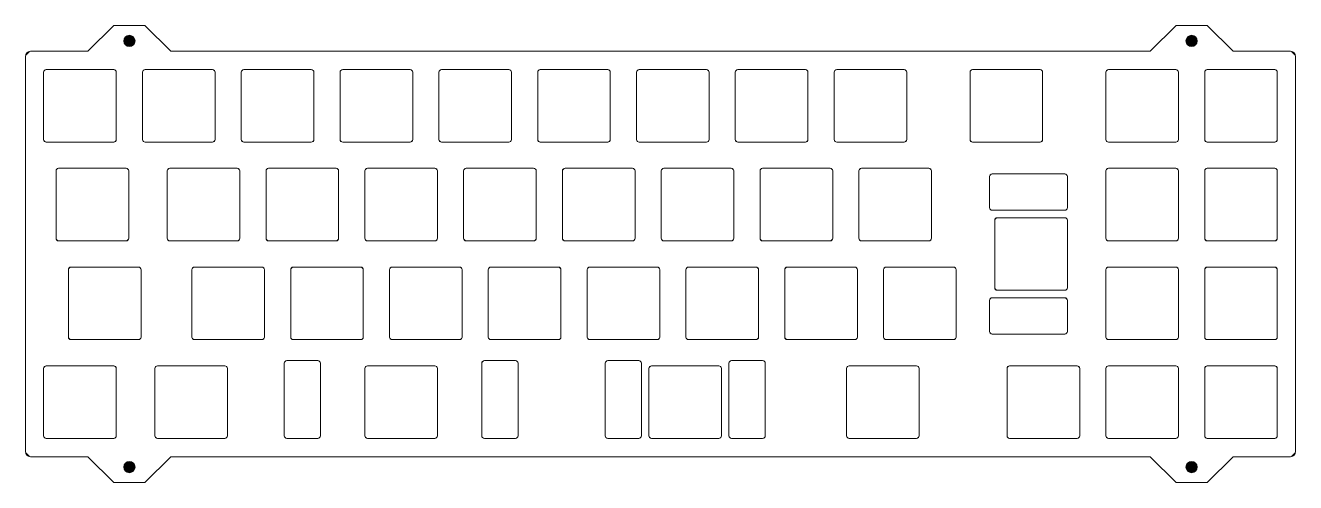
# Model space of a CAD drawing. Header units: millimetres. Extents: x 0 to 245, y 0 to 88.
import ezdxf

# ---------------------------------------------------------------- set-up
doc = ezdxf.new("R2010")
doc.units = ezdxf.units.MM
doc.header["$MEASUREMENT"] = 0
doc.layers.add('Layer 1', color=7, linetype='Continuous', lineweight=0)

# ---------------------------------------------------------------- blocks, each defined once
blk = doc.blocks.new('Block_1')
at = {"layer": 'Layer 1', "true_color": 0x2f2d31, "transparency": 33554687}
h = blk.add_hatch(color=250, dxfattribs=at)
h.dxf.hatch_style = 2
edge = h.paths.add_edge_path()
edge.add_spline(control_points=[(17.15, 88.29), (17.15, 88.29), (12.15, 83.29), (12.15, 83.29)], knot_values=[0, 0, 0, 0, 1, 1, 1, 1], degree=3, periodic=0)
edge.add_line((12.15, 83.29), (17.15, 88.29))
h = blk.add_hatch(color=250, dxfattribs=at)
h.dxf.hatch_style = 2
edge = h.paths.add_edge_path()
edge.add_spline(control_points=[(23.15, 88.29), (23.15, 88.29), (17.15, 88.29), (17.15, 88.29)], knot_values=[0, 0, 0, 0, 1, 1, 1, 1], degree=3, periodic=0)
edge.add_line((17.15, 88.29), (23.15, 88.29))
h = blk.add_hatch(color=250, dxfattribs=at)
h.dxf.hatch_style = 2
edge = h.paths.add_edge_path()
edge.add_spline(control_points=[(28.15, 83.29), (28.15, 83.29), (23.15, 88.29), (23.15, 88.29)], knot_values=[0, 0, 0, 0, 1, 1, 1, 1], degree=3, periodic=0)
edge.add_line((23.15, 88.29), (28.15, 83.29))
h = blk.add_hatch(color=250, dxfattribs=at)
h.dxf.hatch_style = 2
edge = h.paths.add_edge_path()
edge.add_spline(control_points=[(221.94, 88.29), (221.94, 88.29), (216.94, 83.29), (216.94, 83.29)], knot_values=[0, 0, 0, 0, 1, 1, 1, 1], degree=3, periodic=0)
edge.add_line((216.94, 83.29), (221.94, 88.29))
h = blk.add_hatch(color=250, dxfattribs=at)
h.dxf.hatch_style = 2
edge = h.paths.add_edge_path()
edge.add_spline(control_points=[(227.94, 88.29), (227.94, 88.29), (221.94, 88.29), (221.94, 88.29)], knot_values=[0, 0, 0, 0, 1, 1, 1, 1], degree=3, periodic=0)
edge.add_line((221.94, 88.29), (227.94, 88.29))
h = blk.add_hatch(color=250, dxfattribs=at)
h.dxf.hatch_style = 2
edge = h.paths.add_edge_path()
edge.add_spline(control_points=[(232.94, 83.29), (232.94, 83.29), (227.94, 88.29), (227.94, 88.29)], knot_values=[0, 0, 0, 0, 1, 1, 1, 1], degree=3, periodic=0)
edge.add_line((227.94, 88.29), (232.94, 83.29))
h = blk.add_hatch(color=250, dxfattribs=at)
h.dxf.hatch_style = 2
edge = h.paths.add_edge_path()
edge.add_arc((20.15, 85.29), 1.1, 0, 360)
h = blk.add_hatch(color=250, dxfattribs=at)
h.dxf.hatch_style = 2
edge = h.paths.add_edge_path()
edge.add_arc((224.94, 85.29), 1.1, 0, 360)
h = blk.add_hatch(color=250, dxfattribs=at)
h.dxf.hatch_style = 2
edge = h.paths.add_edge_path()
edge.add_spline(control_points=[(1.1, 83.29), (0.55, 83.29), (0.1, 82.84), (0.1, 82.29), (0.1, 82.29), (0.1, 82.29), (0.1, 82.29)], knot_values=[0, 0, 0, 0, 1, 1, 1, 2, 2, 2, 2], degree=3, periodic=0)
edge.add_line((0.1, 82.29), (1.1, 83.29))
h = blk.add_hatch(color=250, dxfattribs=at)
h.dxf.hatch_style = 2
edge = h.paths.add_edge_path()
edge.add_spline(control_points=[(12.15, 83.29), (12.15, 83.29), (1.1, 83.29), (1.1, 83.29)], knot_values=[0, 0, 0, 0, 1, 1, 1, 1], degree=3, periodic=0)
edge.add_line((1.1, 83.29), (12.15, 83.29))
h = blk.add_hatch(color=250, dxfattribs=at)
h.dxf.hatch_style = 2
edge = h.paths.add_edge_path()
edge.add_spline(control_points=[(216.94, 83.29), (216.94, 83.29), (28.15, 83.29), (28.15, 83.29)], knot_values=[0, 0, 0, 0, 1, 1, 1, 1], degree=3, periodic=0)
edge.add_line((28.15, 83.29), (216.94, 83.29))
h = blk.add_hatch(color=250, dxfattribs=at)
h.dxf.hatch_style = 2
edge = h.paths.add_edge_path()
edge.add_spline(control_points=[(243.99, 83.29), (243.99, 83.29), (232.94, 83.29), (232.94, 83.29)], knot_values=[0, 0, 0, 0, 1, 1, 1, 1], degree=3, periodic=0)
edge.add_line((232.94, 83.29), (243.99, 83.29))
h = blk.add_hatch(color=250, dxfattribs=at)
h.dxf.hatch_style = 2
edge = h.paths.add_edge_path()
edge.add_spline(control_points=[(244.99, 82.29), (244.99, 82.84), (244.54, 83.29), (243.99, 83.29)], knot_values=[0, 0, 0, 0, 1, 1, 1, 1], degree=3, periodic=0)
edge.add_line((243.99, 83.29), (244.99, 82.29))
h = blk.add_hatch(color=250, dxfattribs=at)
h.dxf.hatch_style = 2
edge = h.paths.add_edge_path()
edge.add_spline(control_points=[(0.1, 82.29), (0.1, 82.29), (0.1, 6.09), (0.1, 6.09)], knot_values=[0, 0, 0, 0, 1, 1, 1, 1], degree=3, periodic=0)
edge.add_line((0.1, 6.09), (0.1, 82.29))
h = blk.add_hatch(color=250, dxfattribs=at)
h.dxf.hatch_style = 2
edge = h.paths.add_edge_path()
edge.add_spline(control_points=[(244.99, 6.09), (244.99, 6.09), (244.99, 82.29), (244.99, 82.29)], knot_values=[0, 0, 0, 0, 1, 1, 1, 1], degree=3, periodic=0)
edge.add_line((244.99, 82.29), (244.99, 6.09))
h = blk.add_hatch(color=250, dxfattribs=at)
h.dxf.hatch_style = 2
edge = h.paths.add_edge_path()
edge.add_spline(control_points=[(4.12, 79.77), (3.85, 79.77), (3.62, 79.54), (3.62, 79.27)], knot_values=[0, 0, 0, 0, 1, 1, 1, 1], degree=3, periodic=0)
edge.add_line((3.62, 79.27), (4.12, 79.77))
h = blk.add_hatch(color=250, dxfattribs=at)
h.dxf.hatch_style = 2
edge = h.paths.add_edge_path()
edge.add_spline(control_points=[(3.62, 79.27), (3.62, 79.27), (3.62, 66.27), (3.62, 66.27)], knot_values=[0, 0, 0, 0, 1, 1, 1, 1], degree=3, periodic=0)
edge.add_line((3.62, 66.27), (3.62, 79.27))
h = blk.add_hatch(color=250, dxfattribs=at)
h.dxf.hatch_style = 2
edge = h.paths.add_edge_path()
edge.add_spline(control_points=[(17.12, 79.77), (17.12, 79.77), (4.12, 79.77), (4.12, 79.77)], knot_values=[0, 0, 0, 0, 1, 1, 1, 1], degree=3, periodic=0)
edge.add_line((4.12, 79.77), (17.12, 79.77))
h = blk.add_hatch(color=250, dxfattribs=at)
h.dxf.hatch_style = 2
edge = h.paths.add_edge_path()
edge.add_spline(control_points=[(17.62, 79.27), (17.62, 79.54), (17.4, 79.77), (17.12, 79.77)], knot_values=[0, 0, 0, 0, 1, 1, 1, 1], degree=3, periodic=0)
edge.add_line((17.12, 79.77), (17.62, 79.27))
h = blk.add_hatch(color=250, dxfattribs=at)
h.dxf.hatch_style = 2
edge = h.paths.add_edge_path()
edge.add_spline(control_points=[(17.62, 66.27), (17.62, 66.27), (17.62, 79.27), (17.62, 79.27)], knot_values=[0, 0, 0, 0, 1, 1, 1, 1], degree=3, periodic=0)
edge.add_line((17.62, 79.27), (17.62, 66.27))
h = blk.add_hatch(color=250, dxfattribs=at)
h.dxf.hatch_style = 2
edge = h.paths.add_edge_path()
edge.add_spline(control_points=[(23.17, 79.77), (22.9, 79.77), (22.67, 79.54), (22.67, 79.27)], knot_values=[0, 0, 0, 0, 1, 1, 1, 1], degree=3, periodic=0)
edge.add_line((22.67, 79.27), (23.17, 79.77))
h = blk.add_hatch(color=250, dxfattribs=at)
h.dxf.hatch_style = 2
edge = h.paths.add_edge_path()
edge.add_spline(control_points=[(22.67, 79.27), (22.67, 79.27), (22.67, 66.27), (22.67, 66.27)], knot_values=[0, 0, 0, 0, 1, 1, 1, 1], degree=3, periodic=0)
edge.add_line((22.67, 66.27), (22.67, 79.27))
h = blk.add_hatch(color=250, dxfattribs=at)
h.dxf.hatch_style = 2
edge = h.paths.add_edge_path()
edge.add_spline(control_points=[(36.17, 79.77), (36.17, 79.77), (23.17, 79.77), (23.17, 79.77)], knot_values=[0, 0, 0, 0, 1, 1, 1, 1], degree=3, periodic=0)
edge.add_line((23.17, 79.77), (36.17, 79.77))
h = blk.add_hatch(color=250, dxfattribs=at)
h.dxf.hatch_style = 2
edge = h.paths.add_edge_path()
edge.add_spline(control_points=[(36.67, 79.27), (36.67, 79.54), (36.45, 79.77), (36.17, 79.77)], knot_values=[0, 0, 0, 0, 1, 1, 1, 1], degree=3, periodic=0)
edge.add_line((36.17, 79.77), (36.67, 79.27))
h = blk.add_hatch(color=250, dxfattribs=at)
h.dxf.hatch_style = 2
edge = h.paths.add_edge_path()
edge.add_spline(control_points=[(36.67, 66.27), (36.67, 66.27), (36.67, 79.27), (36.67, 79.27)], knot_values=[0, 0, 0, 0, 1, 1, 1, 1], degree=3, periodic=0)
edge.add_line((36.67, 79.27), (36.67, 66.27))
h = blk.add_hatch(color=250, dxfattribs=at)
h.dxf.hatch_style = 2
edge = h.paths.add_edge_path()
edge.add_spline(control_points=[(42.22, 79.77), (41.95, 79.77), (41.72, 79.54), (41.72, 79.27)], knot_values=[0, 0, 0, 0, 1, 1, 1, 1], degree=3, periodic=0)
edge.add_line((41.72, 79.27), (42.22, 79.77))
h = blk.add_hatch(color=250, dxfattribs=at)
h.dxf.hatch_style = 2
edge = h.paths.add_edge_path()
edge.add_spline(control_points=[(41.72, 79.27), (41.72, 79.27), (41.72, 66.27), (41.72, 66.27)], knot_values=[0, 0, 0, 0, 1, 1, 1, 1], degree=3, periodic=0)
edge.add_line((41.72, 66.27), (41.72, 79.27))
h = blk.add_hatch(color=250, dxfattribs=at)
h.dxf.hatch_style = 2
edge = h.paths.add_edge_path()
edge.add_spline(control_points=[(55.22, 79.77), (55.22, 79.77), (42.22, 79.77), (42.22, 79.77)], knot_values=[0, 0, 0, 0, 1, 1, 1, 1], degree=3, periodic=0)
edge.add_line((42.22, 79.77), (55.22, 79.77))
h = blk.add_hatch(color=250, dxfattribs=at)
h.dxf.hatch_style = 2
edge = h.paths.add_edge_path()
edge.add_spline(control_points=[(55.72, 79.27), (55.72, 79.54), (55.5, 79.77), (55.22, 79.77)], knot_values=[0, 0, 0, 0, 1, 1, 1, 1], degree=3, periodic=0)
edge.add_line((55.22, 79.77), (55.72, 79.27))
h = blk.add_hatch(color=250, dxfattribs=at)
h.dxf.hatch_style = 2
edge = h.paths.add_edge_path()
edge.add_spline(control_points=[(55.72, 66.27), (55.72, 66.27), (55.72, 79.27), (55.72, 79.27)], knot_values=[0, 0, 0, 0, 1, 1, 1, 1], degree=3, periodic=0)
edge.add_line((55.72, 79.27), (55.72, 66.27))
h = blk.add_hatch(color=250, dxfattribs=at)
h.dxf.hatch_style = 2
edge = h.paths.add_edge_path()
edge.add_spline(control_points=[(61.27, 79.77), (61, 79.77), (60.77, 79.54), (60.77, 79.27)], knot_values=[0, 0, 0, 0, 1, 1, 1, 1], degree=3, periodic=0)
edge.add_line((60.77, 79.27), (61.27, 79.77))
h = blk.add_hatch(color=250, dxfattribs=at)
h.dxf.hatch_style = 2
edge = h.paths.add_edge_path()
edge.add_spline(control_points=[(60.77, 79.27), (60.77, 79.27), (60.77, 66.27), (60.77, 66.27)], knot_values=[0, 0, 0, 0, 1, 1, 1, 1], degree=3, periodic=0)
edge.add_line((60.77, 66.27), (60.77, 79.27))
h = blk.add_hatch(color=250, dxfattribs=at)
h.dxf.hatch_style = 2
edge = h.paths.add_edge_path()
edge.add_spline(control_points=[(74.27, 79.77), (74.27, 79.77), (61.27, 79.77), (61.27, 79.77)], knot_values=[0, 0, 0, 0, 1, 1, 1, 1], degree=3, periodic=0)
edge.add_line((61.27, 79.77), (74.27, 79.77))
h = blk.add_hatch(color=250, dxfattribs=at)
h.dxf.hatch_style = 2
edge = h.paths.add_edge_path()
edge.add_spline(control_points=[(74.77, 79.27), (74.77, 79.54), (74.55, 79.77), (74.27, 79.77)], knot_values=[0, 0, 0, 0, 1, 1, 1, 1], degree=3, periodic=0)
edge.add_line((74.27, 79.77), (74.77, 79.27))
h = blk.add_hatch(color=250, dxfattribs=at)
h.dxf.hatch_style = 2
edge = h.paths.add_edge_path()
edge.add_spline(control_points=[(74.77, 66.27), (74.77, 66.27), (74.77, 79.27), (74.77, 79.27)], knot_values=[0, 0, 0, 0, 1, 1, 1, 1], degree=3, periodic=0)
edge.add_line((74.77, 79.27), (74.77, 66.27))
h = blk.add_hatch(color=250, dxfattribs=at)
h.dxf.hatch_style = 2
edge = h.paths.add_edge_path()
edge.add_spline(control_points=[(80.32, 79.77), (80.05, 79.77), (79.82, 79.54), (79.82, 79.27)], knot_values=[0, 0, 0, 0, 1, 1, 1, 1], degree=3, periodic=0)
edge.add_line((79.82, 79.27), (80.32, 79.77))
h = blk.add_hatch(color=250, dxfattribs=at)
h.dxf.hatch_style = 2
edge = h.paths.add_edge_path()
edge.add_spline(control_points=[(79.82, 79.27), (79.82, 79.27), (79.82, 66.27), (79.82, 66.27)], knot_values=[0, 0, 0, 0, 1, 1, 1, 1], degree=3, periodic=0)
edge.add_line((79.82, 66.27), (79.82, 79.27))
h = blk.add_hatch(color=250, dxfattribs=at)
h.dxf.hatch_style = 2
edge = h.paths.add_edge_path()
edge.add_spline(control_points=[(93.32, 79.77), (93.32, 79.77), (80.32, 79.77), (80.32, 79.77)], knot_values=[0, 0, 0, 0, 1, 1, 1, 1], degree=3, periodic=0)
edge.add_line((80.32, 79.77), (93.32, 79.77))
h = blk.add_hatch(color=250, dxfattribs=at)
h.dxf.hatch_style = 2
edge = h.paths.add_edge_path()
edge.add_spline(control_points=[(93.82, 79.27), (93.82, 79.54), (93.6, 79.77), (93.32, 79.77)], knot_values=[0, 0, 0, 0, 1, 1, 1, 1], degree=3, periodic=0)
edge.add_line((93.32, 79.77), (93.82, 79.27))
h = blk.add_hatch(color=250, dxfattribs=at)
h.dxf.hatch_style = 2
edge = h.paths.add_edge_path()
edge.add_spline(control_points=[(93.82, 66.27), (93.82, 66.27), (93.82, 79.27), (93.82, 79.27)], knot_values=[0, 0, 0, 0, 1, 1, 1, 1], degree=3, periodic=0)
edge.add_line((93.82, 79.27), (93.82, 66.27))
h = blk.add_hatch(color=250, dxfattribs=at)
h.dxf.hatch_style = 2
edge = h.paths.add_edge_path()
edge.add_spline(control_points=[(99.37, 79.77), (99.1, 79.77), (98.87, 79.54), (98.87, 79.27)], knot_values=[0, 0, 0, 0, 1, 1, 1, 1], degree=3, periodic=0)
edge.add_line((98.87, 79.27), (99.37, 79.77))
h = blk.add_hatch(color=250, dxfattribs=at)
h.dxf.hatch_style = 2
edge = h.paths.add_edge_path()
edge.add_spline(control_points=[(98.87, 79.27), (98.87, 79.27), (98.87, 66.27), (98.87, 66.27)], knot_values=[0, 0, 0, 0, 1, 1, 1, 1], degree=3, periodic=0)
edge.add_line((98.87, 66.27), (98.87, 79.27))
h = blk.add_hatch(color=250, dxfattribs=at)
h.dxf.hatch_style = 2
edge = h.paths.add_edge_path()
edge.add_spline(control_points=[(112.37, 79.77), (112.37, 79.77), (99.37, 79.77), (99.37, 79.77)], knot_values=[0, 0, 0, 0, 1, 1, 1, 1], degree=3, periodic=0)
edge.add_line((99.37, 79.77), (112.37, 79.77))
h = blk.add_hatch(color=250, dxfattribs=at)
h.dxf.hatch_style = 2
edge = h.paths.add_edge_path()
edge.add_spline(control_points=[(112.87, 79.27), (112.87, 79.54), (112.65, 79.77), (112.37, 79.77)], knot_values=[0, 0, 0, 0, 1, 1, 1, 1], degree=3, periodic=0)
edge.add_line((112.37, 79.77), (112.87, 79.27))
h = blk.add_hatch(color=250, dxfattribs=at)
h.dxf.hatch_style = 2
edge = h.paths.add_edge_path()
edge.add_spline(control_points=[(112.87, 66.27), (112.87, 66.27), (112.87, 79.27), (112.87, 79.27)], knot_values=[0, 0, 0, 0, 1, 1, 1, 1], degree=3, periodic=0)
edge.add_line((112.87, 79.27), (112.87, 66.27))
h = blk.add_hatch(color=250, dxfattribs=at)
h.dxf.hatch_style = 2
edge = h.paths.add_edge_path()
edge.add_spline(control_points=[(118.42, 79.77), (118.15, 79.77), (117.92, 79.54), (117.92, 79.27)], knot_values=[0, 0, 0, 0, 1, 1, 1, 1], degree=3, periodic=0)
edge.add_line((117.92, 79.27), (118.42, 79.77))
h = blk.add_hatch(color=250, dxfattribs=at)
h.dxf.hatch_style = 2
edge = h.paths.add_edge_path()
edge.add_spline(control_points=[(117.92, 79.27), (117.92, 79.27), (117.92, 66.27), (117.92, 66.27)], knot_values=[0, 0, 0, 0, 1, 1, 1, 1], degree=3, periodic=0)
edge.add_line((117.92, 66.27), (117.92, 79.27))
h = blk.add_hatch(color=250, dxfattribs=at)
h.dxf.hatch_style = 2
edge = h.paths.add_edge_path()
edge.add_spline(control_points=[(131.42, 79.77), (131.42, 79.77), (118.42, 79.77), (118.42, 79.77)], knot_values=[0, 0, 0, 0, 1, 1, 1, 1], degree=3, periodic=0)
edge.add_line((118.42, 79.77), (131.42, 79.77))
h = blk.add_hatch(color=250, dxfattribs=at)
h.dxf.hatch_style = 2
edge = h.paths.add_edge_path()
edge.add_spline(control_points=[(131.92, 79.27), (131.92, 79.54), (131.7, 79.77), (131.42, 79.77)], knot_values=[0, 0, 0, 0, 1, 1, 1, 1], degree=3, periodic=0)
edge.add_line((131.42, 79.77), (131.92, 79.27))
h = blk.add_hatch(color=250, dxfattribs=at)
h.dxf.hatch_style = 2
edge = h.paths.add_edge_path()
edge.add_spline(control_points=[(131.92, 66.27), (131.92, 66.27), (131.92, 79.27), (131.92, 79.27)], knot_values=[0, 0, 0, 0, 1, 1, 1, 1], degree=3, periodic=0)
edge.add_line((131.92, 79.27), (131.92, 66.27))
h = blk.add_hatch(color=250, dxfattribs=at)
h.dxf.hatch_style = 2
edge = h.paths.add_edge_path()
edge.add_spline(control_points=[(137.47, 79.77), (137.2, 79.77), (136.97, 79.54), (136.97, 79.27)], knot_values=[0, 0, 0, 0, 1, 1, 1, 1], degree=3, periodic=0)
edge.add_line((136.97, 79.27), (137.47, 79.77))
h = blk.add_hatch(color=250, dxfattribs=at)
h.dxf.hatch_style = 2
edge = h.paths.add_edge_path()
edge.add_spline(control_points=[(136.97, 79.27), (136.97, 79.27), (136.97, 66.27), (136.97, 66.27)], knot_values=[0, 0, 0, 0, 1, 1, 1, 1], degree=3, periodic=0)
edge.add_line((136.97, 66.27), (136.97, 79.27))
h = blk.add_hatch(color=250, dxfattribs=at)
h.dxf.hatch_style = 2
edge = h.paths.add_edge_path()
edge.add_spline(control_points=[(150.47, 79.77), (150.47, 79.77), (137.47, 79.77), (137.47, 79.77)], knot_values=[0, 0, 0, 0, 1, 1, 1, 1], degree=3, periodic=0)
edge.add_line((137.47, 79.77), (150.47, 79.77))
h = blk.add_hatch(color=250, dxfattribs=at)
h.dxf.hatch_style = 2
edge = h.paths.add_edge_path()
edge.add_spline(control_points=[(150.97, 79.27), (150.97, 79.54), (150.75, 79.77), (150.47, 79.77)], knot_values=[0, 0, 0, 0, 1, 1, 1, 1], degree=3, periodic=0)
edge.add_line((150.47, 79.77), (150.97, 79.27))
h = blk.add_hatch(color=250, dxfattribs=at)
h.dxf.hatch_style = 2
edge = h.paths.add_edge_path()
edge.add_spline(control_points=[(150.97, 66.27), (150.97, 66.27), (150.97, 79.27), (150.97, 79.27)], knot_values=[0, 0, 0, 0, 1, 1, 1, 1], degree=3, periodic=0)
edge.add_line((150.97, 79.27), (150.97, 66.27))
h = blk.add_hatch(color=250, dxfattribs=at)
h.dxf.hatch_style = 2
edge = h.paths.add_edge_path()
edge.add_spline(control_points=[(156.52, 79.77), (156.25, 79.77), (156.02, 79.54), (156.02, 79.27)], knot_values=[0, 0, 0, 0, 1, 1, 1, 1], degree=3, periodic=0)
edge.add_line((156.02, 79.27), (156.52, 79.77))
h = blk.add_hatch(color=250, dxfattribs=at)
h.dxf.hatch_style = 2
edge = h.paths.add_edge_path()
edge.add_spline(control_points=[(156.02, 79.27), (156.02, 79.27), (156.02, 66.27), (156.02, 66.27)], knot_values=[0, 0, 0, 0, 1, 1, 1, 1], degree=3, periodic=0)
edge.add_line((156.02, 66.27), (156.02, 79.27))
h = blk.add_hatch(color=250, dxfattribs=at)
h.dxf.hatch_style = 2
edge = h.paths.add_edge_path()
edge.add_spline(control_points=[(169.52, 79.77), (169.52, 79.77), (156.52, 79.77), (156.52, 79.77)], knot_values=[0, 0, 0, 0, 1, 1, 1, 1], degree=3, periodic=0)
edge.add_line((156.52, 79.77), (169.52, 79.77))
h = blk.add_hatch(color=250, dxfattribs=at)
h.dxf.hatch_style = 2
edge = h.paths.add_edge_path()
edge.add_spline(control_points=[(170.02, 79.27), (170.02, 79.54), (169.8, 79.77), (169.52, 79.77)], knot_values=[0, 0, 0, 0, 1, 1, 1, 1], degree=3, periodic=0)
edge.add_line((169.52, 79.77), (170.02, 79.27))
h = blk.add_hatch(color=250, dxfattribs=at)
h.dxf.hatch_style = 2
edge = h.paths.add_edge_path()
edge.add_spline(control_points=[(170.02, 66.27), (170.02, 66.27), (170.02, 79.27), (170.02, 79.27)], knot_values=[0, 0, 0, 0, 1, 1, 1, 1], degree=3, periodic=0)
edge.add_line((170.02, 79.27), (170.02, 66.27))
h = blk.add_hatch(color=250, dxfattribs=at)
h.dxf.hatch_style = 2
edge = h.paths.add_edge_path()
edge.add_spline(control_points=[(182.72, 79.77), (182.44, 79.77), (182.22, 79.54), (182.22, 79.27)], knot_values=[0, 0, 0, 0, 1, 1, 1, 1], degree=3, periodic=0)
edge.add_line((182.22, 79.27), (182.72, 79.77))
h = blk.add_hatch(color=250, dxfattribs=at)
h.dxf.hatch_style = 2
edge = h.paths.add_edge_path()
edge.add_spline(control_points=[(182.22, 79.27), (182.22, 79.27), (182.22, 66.27), (182.22, 66.27)], knot_values=[0, 0, 0, 0, 1, 1, 1, 1], degree=3, periodic=0)
edge.add_line((182.22, 66.27), (182.22, 79.27))
h = blk.add_hatch(color=250, dxfattribs=at)
h.dxf.hatch_style = 2
edge = h.paths.add_edge_path()
edge.add_spline(control_points=[(195.72, 79.77), (195.72, 79.77), (182.72, 79.77), (182.72, 79.77)], knot_values=[0, 0, 0, 0, 1, 1, 1, 1], degree=3, periodic=0)
edge.add_line((182.72, 79.77), (195.72, 79.77))
h = blk.add_hatch(color=250, dxfattribs=at)
h.dxf.hatch_style = 2
edge = h.paths.add_edge_path()
edge.add_spline(control_points=[(196.22, 79.27), (196.22, 79.54), (195.99, 79.77), (195.72, 79.77)], knot_values=[0, 0, 0, 0, 1, 1, 1, 1], degree=3, periodic=0)
edge.add_line((195.72, 79.77), (196.22, 79.27))
h = blk.add_hatch(color=250, dxfattribs=at)
h.dxf.hatch_style = 2
edge = h.paths.add_edge_path()
edge.add_spline(control_points=[(196.22, 66.27), (196.22, 66.27), (196.22, 79.27), (196.22, 79.27)], knot_values=[0, 0, 0, 0, 1, 1, 1, 1], degree=3, periodic=0)
edge.add_line((196.22, 79.27), (196.22, 66.27))
h = blk.add_hatch(color=250, dxfattribs=at)
h.dxf.hatch_style = 2
edge = h.paths.add_edge_path()
edge.add_spline(control_points=[(208.91, 79.77), (208.64, 79.77), (208.41, 79.54), (208.41, 79.27)], knot_values=[0, 0, 0, 0, 1, 1, 1, 1], degree=3, periodic=0)
edge.add_line((208.41, 79.27), (208.91, 79.77))
h = blk.add_hatch(color=250, dxfattribs=at)
h.dxf.hatch_style = 2
edge = h.paths.add_edge_path()
edge.add_spline(control_points=[(208.41, 79.27), (208.41, 79.27), (208.41, 66.27), (208.41, 66.27)], knot_values=[0, 0, 0, 0, 1, 1, 1, 1], degree=3, periodic=0)
edge.add_line((208.41, 66.27), (208.41, 79.27))
h = blk.add_hatch(color=250, dxfattribs=at)
h.dxf.hatch_style = 2
edge = h.paths.add_edge_path()
edge.add_spline(control_points=[(221.91, 79.77), (221.91, 79.77), (208.91, 79.77), (208.91, 79.77)], knot_values=[0, 0, 0, 0, 1, 1, 1, 1], degree=3, periodic=0)
edge.add_line((208.91, 79.77), (221.91, 79.77))
h = blk.add_hatch(color=250, dxfattribs=at)
h.dxf.hatch_style = 2
edge = h.paths.add_edge_path()
edge.add_spline(control_points=[(222.41, 79.27), (222.41, 79.54), (222.19, 79.77), (221.91, 79.77)], knot_values=[0, 0, 0, 0, 1, 1, 1, 1], degree=3, periodic=0)
edge.add_line((221.91, 79.77), (222.41, 79.27))
h = blk.add_hatch(color=250, dxfattribs=at)
h.dxf.hatch_style = 2
edge = h.paths.add_edge_path()
edge.add_spline(control_points=[(222.41, 66.27), (222.41, 66.27), (222.41, 79.27), (222.41, 79.27)], knot_values=[0, 0, 0, 0, 1, 1, 1, 1], degree=3, periodic=0)
edge.add_line((222.41, 79.27), (222.41, 66.27))
h = blk.add_hatch(color=250, dxfattribs=at)
h.dxf.hatch_style = 2
edge = h.paths.add_edge_path()
edge.add_spline(control_points=[(227.96, 79.77), (227.69, 79.77), (227.46, 79.54), (227.46, 79.27)], knot_values=[0, 0, 0, 0, 1, 1, 1, 1], degree=3, periodic=0)
edge.add_line((227.46, 79.27), (227.96, 79.77))
h = blk.add_hatch(color=250, dxfattribs=at)
h.dxf.hatch_style = 2
edge = h.paths.add_edge_path()
edge.add_spline(control_points=[(227.46, 79.27), (227.46, 79.27), (227.46, 66.27), (227.46, 66.27)], knot_values=[0, 0, 0, 0, 1, 1, 1, 1], degree=3, periodic=0)
edge.add_line((227.46, 66.27), (227.46, 79.27))
h = blk.add_hatch(color=250, dxfattribs=at)
h.dxf.hatch_style = 2
edge = h.paths.add_edge_path()
edge.add_spline(control_points=[(240.96, 79.77), (240.96, 79.77), (227.96, 79.77), (227.96, 79.77)], knot_values=[0, 0, 0, 0, 1, 1, 1, 1], degree=3, periodic=0)
edge.add_line((227.96, 79.77), (240.96, 79.77))
h = blk.add_hatch(color=250, dxfattribs=at)
h.dxf.hatch_style = 2
edge = h.paths.add_edge_path()
edge.add_spline(control_points=[(241.46, 79.27), (241.46, 79.54), (241.24, 79.77), (240.96, 79.77)], knot_values=[0, 0, 0, 0, 1, 1, 1, 1], degree=3, periodic=0)
edge.add_line((240.96, 79.77), (241.46, 79.27))
h = blk.add_hatch(color=250, dxfattribs=at)
h.dxf.hatch_style = 2
edge = h.paths.add_edge_path()
edge.add_spline(control_points=[(241.46, 66.27), (241.46, 66.27), (241.46, 79.27), (241.46, 79.27)], knot_values=[0, 0, 0, 0, 1, 1, 1, 1], degree=3, periodic=0)
edge.add_line((241.46, 79.27), (241.46, 66.27))
h = blk.add_hatch(color=250, dxfattribs=at)
h.dxf.hatch_style = 2
edge = h.paths.add_edge_path()
edge.add_spline(control_points=[(3.62, 66.27), (3.62, 65.99), (3.85, 65.77), (4.12, 65.77)], knot_values=[0, 0, 0, 0, 1, 1, 1, 1], degree=3, periodic=0)
edge.add_line((4.12, 65.77), (3.62, 66.27))
h = blk.add_hatch(color=250, dxfattribs=at)
h.dxf.hatch_style = 2
edge = h.paths.add_edge_path()
edge.add_spline(control_points=[(17.12, 65.77), (17.4, 65.77), (17.62, 65.99), (17.62, 66.27)], knot_values=[0, 0, 0, 0, 1, 1, 1, 1], degree=3, periodic=0)
edge.add_line((17.62, 66.27), (17.12, 65.77))
h = blk.add_hatch(color=250, dxfattribs=at)
h.dxf.hatch_style = 2
edge = h.paths.add_edge_path()
edge.add_spline(control_points=[(22.67, 66.27), (22.67, 65.99), (22.9, 65.77), (23.17, 65.77)], knot_values=[0, 0, 0, 0, 1, 1, 1, 1], degree=3, periodic=0)
edge.add_line((23.17, 65.77), (22.67, 66.27))
h = blk.add_hatch(color=250, dxfattribs=at)
h.dxf.hatch_style = 2
edge = h.paths.add_edge_path()
edge.add_spline(control_points=[(36.17, 65.77), (36.45, 65.77), (36.67, 65.99), (36.67, 66.27)], knot_values=[0, 0, 0, 0, 1, 1, 1, 1], degree=3, periodic=0)
edge.add_line((36.67, 66.27), (36.17, 65.77))
h = blk.add_hatch(color=250, dxfattribs=at)
h.dxf.hatch_style = 2
edge = h.paths.add_edge_path()
edge.add_spline(control_points=[(41.72, 66.27), (41.72, 65.99), (41.95, 65.77), (42.22, 65.77)], knot_values=[0, 0, 0, 0, 1, 1, 1, 1], degree=3, periodic=0)
edge.add_line((42.22, 65.77), (41.72, 66.27))
h = blk.add_hatch(color=250, dxfattribs=at)
h.dxf.hatch_style = 2
edge = h.paths.add_edge_path()
edge.add_spline(control_points=[(55.22, 65.77), (55.5, 65.77), (55.72, 65.99), (55.72, 66.27)], knot_values=[0, 0, 0, 0, 1, 1, 1, 1], degree=3, periodic=0)
edge.add_line((55.72, 66.27), (55.22, 65.77))
h = blk.add_hatch(color=250, dxfattribs=at)
h.dxf.hatch_style = 2
edge = h.paths.add_edge_path()
edge.add_spline(control_points=[(60.77, 66.27), (60.77, 65.99), (61, 65.77), (61.27, 65.77)], knot_values=[0, 0, 0, 0, 1, 1, 1, 1], degree=3, periodic=0)
edge.add_line((61.27, 65.77), (60.77, 66.27))
h = blk.add_hatch(color=250, dxfattribs=at)
h.dxf.hatch_style = 2
edge = h.paths.add_edge_path()
edge.add_spline(control_points=[(74.27, 65.77), (74.55, 65.77), (74.77, 65.99), (74.77, 66.27)], knot_values=[0, 0, 0, 0, 1, 1, 1, 1], degree=3, periodic=0)
edge.add_line((74.77, 66.27), (74.27, 65.77))
h = blk.add_hatch(color=250, dxfattribs=at)
h.dxf.hatch_style = 2
edge = h.paths.add_edge_path()
edge.add_spline(control_points=[(79.82, 66.27), (79.82, 65.99), (80.05, 65.77), (80.32, 65.77)], knot_values=[0, 0, 0, 0, 1, 1, 1, 1], degree=3, periodic=0)
edge.add_line((80.32, 65.77), (79.82, 66.27))
h = blk.add_hatch(color=250, dxfattribs=at)
h.dxf.hatch_style = 2
edge = h.paths.add_edge_path()
edge.add_spline(control_points=[(93.32, 65.77), (93.6, 65.77), (93.82, 65.99), (93.82, 66.27)], knot_values=[0, 0, 0, 0, 1, 1, 1, 1], degree=3, periodic=0)
edge.add_line((93.82, 66.27), (93.32, 65.77))
h = blk.add_hatch(color=250, dxfattribs=at)
h.dxf.hatch_style = 2
edge = h.paths.add_edge_path()
edge.add_spline(control_points=[(98.87, 66.27), (98.87, 65.99), (99.1, 65.77), (99.37, 65.77)], knot_values=[0, 0, 0, 0, 1, 1, 1, 1], degree=3, periodic=0)
edge.add_line((99.37, 65.77), (98.87, 66.27))
h = blk.add_hatch(color=250, dxfattribs=at)
h.dxf.hatch_style = 2
edge = h.paths.add_edge_path()
edge.add_spline(control_points=[(112.37, 65.77), (112.65, 65.77), (112.87, 65.99), (112.87, 66.27)], knot_values=[0, 0, 0, 0, 1, 1, 1, 1], degree=3, periodic=0)
edge.add_line((112.87, 66.27), (112.37, 65.77))
h = blk.add_hatch(color=250, dxfattribs=at)
h.dxf.hatch_style = 2
edge = h.paths.add_edge_path()
edge.add_spline(control_points=[(117.92, 66.27), (117.92, 65.99), (118.15, 65.77), (118.42, 65.77)], knot_values=[0, 0, 0, 0, 1, 1, 1, 1], degree=3, periodic=0)
edge.add_line((118.42, 65.77), (117.92, 66.27))
h = blk.add_hatch(color=250, dxfattribs=at)
h.dxf.hatch_style = 2
edge = h.paths.add_edge_path()
edge.add_spline(control_points=[(131.42, 65.77), (131.7, 65.77), (131.92, 65.99), (131.92, 66.27)], knot_values=[0, 0, 0, 0, 1, 1, 1, 1], degree=3, periodic=0)
edge.add_line((131.92, 66.27), (131.42, 65.77))
h = blk.add_hatch(color=250, dxfattribs=at)
h.dxf.hatch_style = 2
edge = h.paths.add_edge_path()
edge.add_spline(control_points=[(136.97, 66.27), (136.97, 65.99), (137.2, 65.77), (137.47, 65.77)], knot_values=[0, 0, 0, 0, 1, 1, 1, 1], degree=3, periodic=0)
edge.add_line((137.47, 65.77), (136.97, 66.27))
h = blk.add_hatch(color=250, dxfattribs=at)
h.dxf.hatch_style = 2
edge = h.paths.add_edge_path()
edge.add_spline(control_points=[(150.47, 65.77), (150.75, 65.77), (150.97, 65.99), (150.97, 66.27)], knot_values=[0, 0, 0, 0, 1, 1, 1, 1], degree=3, periodic=0)
edge.add_line((150.97, 66.27), (150.47, 65.77))
h = blk.add_hatch(color=250, dxfattribs=at)
h.dxf.hatch_style = 2
edge = h.paths.add_edge_path()
edge.add_spline(control_points=[(156.02, 66.27), (156.02, 65.99), (156.25, 65.77), (156.52, 65.77)], knot_values=[0, 0, 0, 0, 1, 1, 1, 1], degree=3, periodic=0)
edge.add_line((156.52, 65.77), (156.02, 66.27))
h = blk.add_hatch(color=250, dxfattribs=at)
h.dxf.hatch_style = 2
edge = h.paths.add_edge_path()
edge.add_spline(control_points=[(169.52, 65.77), (169.8, 65.77), (170.02, 65.99), (170.02, 66.27)], knot_values=[0, 0, 0, 0, 1, 1, 1, 1], degree=3, periodic=0)
edge.add_line((170.02, 66.27), (169.52, 65.77))
h = blk.add_hatch(color=250, dxfattribs=at)
h.dxf.hatch_style = 2
edge = h.paths.add_edge_path()
edge.add_spline(control_points=[(182.22, 66.27), (182.22, 65.99), (182.44, 65.77), (182.72, 65.77)], knot_values=[0, 0, 0, 0, 1, 1, 1, 1], degree=3, periodic=0)
edge.add_line((182.72, 65.77), (182.22, 66.27))
h = blk.add_hatch(color=250, dxfattribs=at)
h.dxf.hatch_style = 2
edge = h.paths.add_edge_path()
edge.add_spline(control_points=[(195.72, 65.77), (195.99, 65.77), (196.22, 65.99), (196.22, 66.27)], knot_values=[0, 0, 0, 0, 1, 1, 1, 1], degree=3, periodic=0)
edge.add_line((196.22, 66.27), (195.72, 65.77))
h = blk.add_hatch(color=250, dxfattribs=at)
h.dxf.hatch_style = 2
edge = h.paths.add_edge_path()
edge.add_spline(control_points=[(208.41, 66.27), (208.41, 65.99), (208.64, 65.77), (208.91, 65.77)], knot_values=[0, 0, 0, 0, 1, 1, 1, 1], degree=3, periodic=0)
edge.add_line((208.91, 65.77), (208.41, 66.27))
h = blk.add_hatch(color=250, dxfattribs=at)
h.dxf.hatch_style = 2
edge = h.paths.add_edge_path()
edge.add_spline(control_points=[(221.91, 65.77), (222.19, 65.77), (222.41, 65.99), (222.41, 66.27)], knot_values=[0, 0, 0, 0, 1, 1, 1, 1], degree=3, periodic=0)
edge.add_line((222.41, 66.27), (221.91, 65.77))
h = blk.add_hatch(color=250, dxfattribs=at)
h.dxf.hatch_style = 2
edge = h.paths.add_edge_path()
edge.add_spline(control_points=[(227.46, 66.27), (227.46, 65.99), (227.69, 65.77), (227.96, 65.77)], knot_values=[0, 0, 0, 0, 1, 1, 1, 1], degree=3, periodic=0)
edge.add_line((227.96, 65.77), (227.46, 66.27))
h = blk.add_hatch(color=250, dxfattribs=at)
h.dxf.hatch_style = 2
edge = h.paths.add_edge_path()
edge.add_spline(control_points=[(240.96, 65.77), (241.24, 65.77), (241.46, 65.99), (241.46, 66.27)], knot_values=[0, 0, 0, 0, 1, 1, 1, 1], degree=3, periodic=0)
edge.add_line((241.46, 66.27), (240.96, 65.77))
h = blk.add_hatch(color=250, dxfattribs=at)
h.dxf.hatch_style = 2
edge = h.paths.add_edge_path()
edge.add_spline(control_points=[(4.12, 65.77), (4.12, 65.77), (17.12, 65.77), (17.12, 65.77)], knot_values=[0, 0, 0, 0, 1, 1, 1, 1], degree=3, periodic=0)
edge.add_line((17.12, 65.77), (4.12, 65.77))
h = blk.add_hatch(color=250, dxfattribs=at)
h.dxf.hatch_style = 2
edge = h.paths.add_edge_path()
edge.add_spline(control_points=[(23.17, 65.77), (23.17, 65.77), (36.17, 65.77), (36.17, 65.77)], knot_values=[0, 0, 0, 0, 1, 1, 1, 1], degree=3, periodic=0)
edge.add_line((36.17, 65.77), (23.17, 65.77))
h = blk.add_hatch(color=250, dxfattribs=at)
h.dxf.hatch_style = 2
edge = h.paths.add_edge_path()
edge.add_spline(control_points=[(42.22, 65.77), (42.22, 65.77), (55.22, 65.77), (55.22, 65.77)], knot_values=[0, 0, 0, 0, 1, 1, 1, 1], degree=3, periodic=0)
edge.add_line((55.22, 65.77), (42.22, 65.77))
h = blk.add_hatch(color=250, dxfattribs=at)
h.dxf.hatch_style = 2
edge = h.paths.add_edge_path()
edge.add_spline(control_points=[(61.27, 65.77), (61.27, 65.77), (74.27, 65.77), (74.27, 65.77)], knot_values=[0, 0, 0, 0, 1, 1, 1, 1], degree=3, periodic=0)
edge.add_line((74.27, 65.77), (61.27, 65.77))
h = blk.add_hatch(color=250, dxfattribs=at)
h.dxf.hatch_style = 2
edge = h.paths.add_edge_path()
edge.add_spline(control_points=[(80.32, 65.77), (80.32, 65.77), (93.32, 65.77), (93.32, 65.77)], knot_values=[0, 0, 0, 0, 1, 1, 1, 1], degree=3, periodic=0)
edge.add_line((93.32, 65.77), (80.32, 65.77))
h = blk.add_hatch(color=250, dxfattribs=at)
h.dxf.hatch_style = 2
edge = h.paths.add_edge_path()
edge.add_spline(control_points=[(99.37, 65.77), (99.37, 65.77), (112.37, 65.77), (112.37, 65.77)], knot_values=[0, 0, 0, 0, 1, 1, 1, 1], degree=3, periodic=0)
edge.add_line((112.37, 65.77), (99.37, 65.77))
h = blk.add_hatch(color=250, dxfattribs=at)
h.dxf.hatch_style = 2
edge = h.paths.add_edge_path()
edge.add_spline(control_points=[(118.42, 65.77), (118.42, 65.77), (131.42, 65.77), (131.42, 65.77)], knot_values=[0, 0, 0, 0, 1, 1, 1, 1], degree=3, periodic=0)
edge.add_line((131.42, 65.77), (118.42, 65.77))
h = blk.add_hatch(color=250, dxfattribs=at)
h.dxf.hatch_style = 2
edge = h.paths.add_edge_path()
edge.add_spline(control_points=[(137.47, 65.77), (137.47, 65.77), (150.47, 65.77), (150.47, 65.77)], knot_values=[0, 0, 0, 0, 1, 1, 1, 1], degree=3, periodic=0)
edge.add_line((150.47, 65.77), (137.47, 65.77))
h = blk.add_hatch(color=250, dxfattribs=at)
h.dxf.hatch_style = 2
edge = h.paths.add_edge_path()
edge.add_spline(control_points=[(156.52, 65.77), (156.52, 65.77), (169.52, 65.77), (169.52, 65.77)], knot_values=[0, 0, 0, 0, 1, 1, 1, 1], degree=3, periodic=0)
edge.add_line((169.52, 65.77), (156.52, 65.77))
h = blk.add_hatch(color=250, dxfattribs=at)
h.dxf.hatch_style = 2
edge = h.paths.add_edge_path()
edge.add_spline(control_points=[(182.72, 65.77), (182.72, 65.77), (195.72, 65.77), (195.72, 65.77)], knot_values=[0, 0, 0, 0, 1, 1, 1, 1], degree=3, periodic=0)
edge.add_line((195.72, 65.77), (182.72, 65.77))
h = blk.add_hatch(color=250, dxfattribs=at)
h.dxf.hatch_style = 2
edge = h.paths.add_edge_path()
edge.add_spline(control_points=[(208.91, 65.77), (208.91, 65.77), (221.91, 65.77), (221.91, 65.77)], knot_values=[0, 0, 0, 0, 1, 1, 1, 1], degree=3, periodic=0)
edge.add_line((221.91, 65.77), (208.91, 65.77))
h = blk.add_hatch(color=250, dxfattribs=at)
h.dxf.hatch_style = 2
edge = h.paths.add_edge_path()
edge.add_spline(control_points=[(227.96, 65.77), (227.96, 65.77), (240.96, 65.77), (240.96, 65.77)], knot_values=[0, 0, 0, 0, 1, 1, 1, 1], degree=3, periodic=0)
edge.add_line((240.96, 65.77), (227.96, 65.77))
h = blk.add_hatch(color=250, dxfattribs=at)
h.dxf.hatch_style = 2
edge = h.paths.add_edge_path()
edge.add_spline(control_points=[(6.51, 60.72), (6.23, 60.72), (6.01, 60.49), (6.01, 60.22)], knot_values=[0, 0, 0, 0, 1, 1, 1, 1], degree=3, periodic=0)
edge.add_line((6.01, 60.22), (6.51, 60.72))
h = blk.add_hatch(color=250, dxfattribs=at)
h.dxf.hatch_style = 2
edge = h.paths.add_edge_path()
edge.add_spline(control_points=[(6.01, 60.22), (6.01, 60.22), (6.01, 47.22), (6.01, 47.22)], knot_values=[0, 0, 0, 0, 1, 1, 1, 1], degree=3, periodic=0)
edge.add_line((6.01, 47.22), (6.01, 60.22))
h = blk.add_hatch(color=250, dxfattribs=at)
h.dxf.hatch_style = 2
edge = h.paths.add_edge_path()
edge.add_spline(control_points=[(19.51, 60.72), (19.51, 60.72), (6.51, 60.72), (6.51, 60.72)], knot_values=[0, 0, 0, 0, 1, 1, 1, 1], degree=3, periodic=0)
edge.add_line((6.51, 60.72), (19.51, 60.72))
h = blk.add_hatch(color=250, dxfattribs=at)
h.dxf.hatch_style = 2
edge = h.paths.add_edge_path()
edge.add_spline(control_points=[(20.01, 60.22), (20.01, 60.49), (19.78, 60.72), (19.51, 60.72)], knot_values=[0, 0, 0, 0, 1, 1, 1, 1], degree=3, periodic=0)
edge.add_line((19.51, 60.72), (20.01, 60.22))
h = blk.add_hatch(color=250, dxfattribs=at)
h.dxf.hatch_style = 2
edge = h.paths.add_edge_path()
edge.add_spline(control_points=[(20.01, 47.22), (20.01, 47.22), (20.01, 60.22), (20.01, 60.22)], knot_values=[0, 0, 0, 0, 1, 1, 1, 1], degree=3, periodic=0)
edge.add_line((20.01, 60.22), (20.01, 47.22))
h = blk.add_hatch(color=250, dxfattribs=at)
h.dxf.hatch_style = 2
edge = h.paths.add_edge_path()
edge.add_spline(control_points=[(27.94, 60.72), (27.66, 60.72), (27.44, 60.49), (27.44, 60.22)], knot_values=[0, 0, 0, 0, 1, 1, 1, 1], degree=3, periodic=0)
edge.add_line((27.44, 60.22), (27.94, 60.72))
h = blk.add_hatch(color=250, dxfattribs=at)
h.dxf.hatch_style = 2
edge = h.paths.add_edge_path()
edge.add_spline(control_points=[(27.44, 60.22), (27.44, 60.22), (27.44, 47.22), (27.44, 47.22)], knot_values=[0, 0, 0, 0, 1, 1, 1, 1], degree=3, periodic=0)
edge.add_line((27.44, 47.22), (27.44, 60.22))
h = blk.add_hatch(color=250, dxfattribs=at)
h.dxf.hatch_style = 2
edge = h.paths.add_edge_path()
edge.add_spline(control_points=[(40.94, 60.72), (40.94, 60.72), (27.94, 60.72), (27.94, 60.72)], knot_values=[0, 0, 0, 0, 1, 1, 1, 1], degree=3, periodic=0)
edge.add_line((27.94, 60.72), (40.94, 60.72))
h = blk.add_hatch(color=250, dxfattribs=at)
h.dxf.hatch_style = 2
edge = h.paths.add_edge_path()
edge.add_spline(control_points=[(41.44, 60.22), (41.44, 60.49), (41.21, 60.72), (40.94, 60.72)], knot_values=[0, 0, 0, 0, 1, 1, 1, 1], degree=3, periodic=0)
edge.add_line((40.94, 60.72), (41.44, 60.22))
h = blk.add_hatch(color=250, dxfattribs=at)
h.dxf.hatch_style = 2
edge = h.paths.add_edge_path()
edge.add_spline(control_points=[(41.44, 47.22), (41.44, 47.22), (41.44, 60.22), (41.44, 60.22)], knot_values=[0, 0, 0, 0, 1, 1, 1, 1], degree=3, periodic=0)
edge.add_line((41.44, 60.22), (41.44, 47.22))
h = blk.add_hatch(color=250, dxfattribs=at)
h.dxf.hatch_style = 2
edge = h.paths.add_edge_path()
edge.add_spline(control_points=[(46.99, 60.72), (46.71, 60.72), (46.49, 60.49), (46.49, 60.22)], knot_values=[0, 0, 0, 0, 1, 1, 1, 1], degree=3, periodic=0)
edge.add_line((46.49, 60.22), (46.99, 60.72))
h = blk.add_hatch(color=250, dxfattribs=at)
h.dxf.hatch_style = 2
edge = h.paths.add_edge_path()
edge.add_spline(control_points=[(46.49, 60.22), (46.49, 60.22), (46.49, 47.22), (46.49, 47.22)], knot_values=[0, 0, 0, 0, 1, 1, 1, 1], degree=3, periodic=0)
edge.add_line((46.49, 47.22), (46.49, 60.22))
h = blk.add_hatch(color=250, dxfattribs=at)
h.dxf.hatch_style = 2
edge = h.paths.add_edge_path()
edge.add_spline(control_points=[(59.99, 60.72), (59.99, 60.72), (46.99, 60.72), (46.99, 60.72)], knot_values=[0, 0, 0, 0, 1, 1, 1, 1], degree=3, periodic=0)
edge.add_line((46.99, 60.72), (59.99, 60.72))
h = blk.add_hatch(color=250, dxfattribs=at)
h.dxf.hatch_style = 2
edge = h.paths.add_edge_path()
edge.add_spline(control_points=[(60.49, 60.22), (60.49, 60.49), (60.26, 60.72), (59.99, 60.72)], knot_values=[0, 0, 0, 0, 1, 1, 1, 1], degree=3, periodic=0)
edge.add_line((59.99, 60.72), (60.49, 60.22))
h = blk.add_hatch(color=250, dxfattribs=at)
h.dxf.hatch_style = 2
edge = h.paths.add_edge_path()
edge.add_spline(control_points=[(60.49, 47.22), (60.49, 47.22), (60.49, 60.22), (60.49, 60.22)], knot_values=[0, 0, 0, 0, 1, 1, 1, 1], degree=3, periodic=0)
edge.add_line((60.49, 60.22), (60.49, 47.22))
h = blk.add_hatch(color=250, dxfattribs=at)
h.dxf.hatch_style = 2
edge = h.paths.add_edge_path()
edge.add_spline(control_points=[(66.04, 60.72), (65.76, 60.72), (65.54, 60.49), (65.54, 60.22)], knot_values=[0, 0, 0, 0, 1, 1, 1, 1], degree=3, periodic=0)
edge.add_line((65.54, 60.22), (66.04, 60.72))
h = blk.add_hatch(color=250, dxfattribs=at)
h.dxf.hatch_style = 2
edge = h.paths.add_edge_path()
edge.add_spline(control_points=[(65.54, 60.22), (65.54, 60.22), (65.54, 47.22), (65.54, 47.22)], knot_values=[0, 0, 0, 0, 1, 1, 1, 1], degree=3, periodic=0)
edge.add_line((65.54, 47.22), (65.54, 60.22))
h = blk.add_hatch(color=250, dxfattribs=at)
h.dxf.hatch_style = 2
edge = h.paths.add_edge_path()
edge.add_spline(control_points=[(79.04, 60.72), (79.04, 60.72), (66.04, 60.72), (66.04, 60.72)], knot_values=[0, 0, 0, 0, 1, 1, 1, 1], degree=3, periodic=0)
edge.add_line((66.04, 60.72), (79.04, 60.72))
h = blk.add_hatch(color=250, dxfattribs=at)
h.dxf.hatch_style = 2
edge = h.paths.add_edge_path()
edge.add_spline(control_points=[(79.54, 60.22), (79.54, 60.49), (79.31, 60.72), (79.04, 60.72)], knot_values=[0, 0, 0, 0, 1, 1, 1, 1], degree=3, periodic=0)
edge.add_line((79.04, 60.72), (79.54, 60.22))
h = blk.add_hatch(color=250, dxfattribs=at)
h.dxf.hatch_style = 2
edge = h.paths.add_edge_path()
edge.add_spline(control_points=[(79.54, 47.22), (79.54, 47.22), (79.54, 60.22), (79.54, 60.22)], knot_values=[0, 0, 0, 0, 1, 1, 1, 1], degree=3, periodic=0)
edge.add_line((79.54, 60.22), (79.54, 47.22))
h = blk.add_hatch(color=250, dxfattribs=at)
h.dxf.hatch_style = 2
edge = h.paths.add_edge_path()
edge.add_spline(control_points=[(85.09, 60.72), (84.81, 60.72), (84.59, 60.49), (84.59, 60.22)], knot_values=[0, 0, 0, 0, 1, 1, 1, 1], degree=3, periodic=0)
edge.add_line((84.59, 60.22), (85.09, 60.72))
h = blk.add_hatch(color=250, dxfattribs=at)
h.dxf.hatch_style = 2
edge = h.paths.add_edge_path()
edge.add_spline(control_points=[(84.59, 60.22), (84.59, 60.22), (84.59, 47.22), (84.59, 47.22)], knot_values=[0, 0, 0, 0, 1, 1, 1, 1], degree=3, periodic=0)
edge.add_line((84.59, 47.22), (84.59, 60.22))
h = blk.add_hatch(color=250, dxfattribs=at)
h.dxf.hatch_style = 2
edge = h.paths.add_edge_path()
edge.add_spline(control_points=[(98.09, 60.72), (98.09, 60.72), (85.09, 60.72), (85.09, 60.72)], knot_values=[0, 0, 0, 0, 1, 1, 1, 1], degree=3, periodic=0)
edge.add_line((85.09, 60.72), (98.09, 60.72))
h = blk.add_hatch(color=250, dxfattribs=at)
h.dxf.hatch_style = 2
edge = h.paths.add_edge_path()
edge.add_spline(control_points=[(98.59, 60.22), (98.59, 60.49), (98.36, 60.72), (98.09, 60.72)], knot_values=[0, 0, 0, 0, 1, 1, 1, 1], degree=3, periodic=0)
edge.add_line((98.09, 60.72), (98.59, 60.22))
h = blk.add_hatch(color=250, dxfattribs=at)
h.dxf.hatch_style = 2
edge = h.paths.add_edge_path()
edge.add_spline(control_points=[(98.59, 47.22), (98.59, 47.22), (98.59, 60.22), (98.59, 60.22)], knot_values=[0, 0, 0, 0, 1, 1, 1, 1], degree=3, periodic=0)
edge.add_line((98.59, 60.22), (98.59, 47.22))
h = blk.add_hatch(color=250, dxfattribs=at)
h.dxf.hatch_style = 2
edge = h.paths.add_edge_path()
edge.add_spline(control_points=[(104.14, 60.72), (103.86, 60.72), (103.64, 60.49), (103.64, 60.22)], knot_values=[0, 0, 0, 0, 1, 1, 1, 1], degree=3, periodic=0)
edge.add_line((103.64, 60.22), (104.14, 60.72))
h = blk.add_hatch(color=250, dxfattribs=at)
h.dxf.hatch_style = 2
edge = h.paths.add_edge_path()
edge.add_spline(control_points=[(103.64, 60.22), (103.64, 60.22), (103.64, 47.22), (103.64, 47.22)], knot_values=[0, 0, 0, 0, 1, 1, 1, 1], degree=3, periodic=0)
edge.add_line((103.64, 47.22), (103.64, 60.22))
h = blk.add_hatch(color=250, dxfattribs=at)
h.dxf.hatch_style = 2
edge = h.paths.add_edge_path()
edge.add_spline(control_points=[(117.14, 60.72), (117.14, 60.72), (104.14, 60.72), (104.14, 60.72)], knot_values=[0, 0, 0, 0, 1, 1, 1, 1], degree=3, periodic=0)
edge.add_line((104.14, 60.72), (117.14, 60.72))
h = blk.add_hatch(color=250, dxfattribs=at)
h.dxf.hatch_style = 2
edge = h.paths.add_edge_path()
edge.add_spline(control_points=[(117.64, 60.22), (117.64, 60.49), (117.41, 60.72), (117.14, 60.72)], knot_values=[0, 0, 0, 0, 1, 1, 1, 1], degree=3, periodic=0)
edge.add_line((117.14, 60.72), (117.64, 60.22))
h = blk.add_hatch(color=250, dxfattribs=at)
h.dxf.hatch_style = 2
edge = h.paths.add_edge_path()
edge.add_spline(control_points=[(117.64, 47.22), (117.64, 47.22), (117.64, 60.22), (117.64, 60.22)], knot_values=[0, 0, 0, 0, 1, 1, 1, 1], degree=3, periodic=0)
edge.add_line((117.64, 60.22), (117.64, 47.22))
h = blk.add_hatch(color=250, dxfattribs=at)
h.dxf.hatch_style = 2
edge = h.paths.add_edge_path()
edge.add_spline(control_points=[(123.19, 60.72), (122.91, 60.72), (122.69, 60.49), (122.69, 60.22)], knot_values=[0, 0, 0, 0, 1, 1, 1, 1], degree=3, periodic=0)
edge.add_line((122.69, 60.22), (123.19, 60.72))
h = blk.add_hatch(color=250, dxfattribs=at)
h.dxf.hatch_style = 2
edge = h.paths.add_edge_path()
edge.add_spline(control_points=[(122.69, 60.22), (122.69, 60.22), (122.69, 47.22), (122.69, 47.22)], knot_values=[0, 0, 0, 0, 1, 1, 1, 1], degree=3, periodic=0)
edge.add_line((122.69, 47.22), (122.69, 60.22))
h = blk.add_hatch(color=250, dxfattribs=at)
h.dxf.hatch_style = 2
edge = h.paths.add_edge_path()
edge.add_spline(control_points=[(136.19, 60.72), (136.19, 60.72), (123.19, 60.72), (123.19, 60.72)], knot_values=[0, 0, 0, 0, 1, 1, 1, 1], degree=3, periodic=0)
edge.add_line((123.19, 60.72), (136.19, 60.72))
h = blk.add_hatch(color=250, dxfattribs=at)
h.dxf.hatch_style = 2
edge = h.paths.add_edge_path()
edge.add_spline(control_points=[(136.69, 60.22), (136.69, 60.49), (136.46, 60.72), (136.19, 60.72)], knot_values=[0, 0, 0, 0, 1, 1, 1, 1], degree=3, periodic=0)
edge.add_line((136.19, 60.72), (136.69, 60.22))
h = blk.add_hatch(color=250, dxfattribs=at)
h.dxf.hatch_style = 2
edge = h.paths.add_edge_path()
edge.add_spline(control_points=[(136.69, 47.22), (136.69, 47.22), (136.69, 60.22), (136.69, 60.22)], knot_values=[0, 0, 0, 0, 1, 1, 1, 1], degree=3, periodic=0)
edge.add_line((136.69, 60.22), (136.69, 47.22))
h = blk.add_hatch(color=250, dxfattribs=at)
h.dxf.hatch_style = 2
edge = h.paths.add_edge_path()
edge.add_spline(control_points=[(142.24, 60.72), (141.96, 60.72), (141.74, 60.49), (141.74, 60.22)], knot_values=[0, 0, 0, 0, 1, 1, 1, 1], degree=3, periodic=0)
edge.add_line((141.74, 60.22), (142.24, 60.72))
h = blk.add_hatch(color=250, dxfattribs=at)
h.dxf.hatch_style = 2
edge = h.paths.add_edge_path()
edge.add_spline(control_points=[(141.74, 60.22), (141.74, 60.22), (141.74, 47.22), (141.74, 47.22)], knot_values=[0, 0, 0, 0, 1, 1, 1, 1], degree=3, periodic=0)
edge.add_line((141.74, 47.22), (141.74, 60.22))
h = blk.add_hatch(color=250, dxfattribs=at)
h.dxf.hatch_style = 2
edge = h.paths.add_edge_path()
edge.add_spline(control_points=[(155.24, 60.72), (155.24, 60.72), (142.24, 60.72), (142.24, 60.72)], knot_values=[0, 0, 0, 0, 1, 1, 1, 1], degree=3, periodic=0)
edge.add_line((142.24, 60.72), (155.24, 60.72))
h = blk.add_hatch(color=250, dxfattribs=at)
h.dxf.hatch_style = 2
edge = h.paths.add_edge_path()
edge.add_spline(control_points=[(155.74, 60.22), (155.74, 60.49), (155.51, 60.72), (155.24, 60.72)], knot_values=[0, 0, 0, 0, 1, 1, 1, 1], degree=3, periodic=0)
edge.add_line((155.24, 60.72), (155.74, 60.22))
h = blk.add_hatch(color=250, dxfattribs=at)
h.dxf.hatch_style = 2
edge = h.paths.add_edge_path()
edge.add_spline(control_points=[(155.74, 47.22), (155.74, 47.22), (155.74, 60.22), (155.74, 60.22)], knot_values=[0, 0, 0, 0, 1, 1, 1, 1], degree=3, periodic=0)
edge.add_line((155.74, 60.22), (155.74, 47.22))
h = blk.add_hatch(color=250, dxfattribs=at)
h.dxf.hatch_style = 2
edge = h.paths.add_edge_path()
edge.add_spline(control_points=[(161.29, 60.72), (161.01, 60.72), (160.79, 60.49), (160.79, 60.22)], knot_values=[0, 0, 0, 0, 1, 1, 1, 1], degree=3, periodic=0)
edge.add_line((160.79, 60.22), (161.29, 60.72))
h = blk.add_hatch(color=250, dxfattribs=at)
h.dxf.hatch_style = 2
edge = h.paths.add_edge_path()
edge.add_spline(control_points=[(160.79, 60.22), (160.79, 60.22), (160.79, 47.22), (160.79, 47.22)], knot_values=[0, 0, 0, 0, 1, 1, 1, 1], degree=3, periodic=0)
edge.add_line((160.79, 47.22), (160.79, 60.22))
h = blk.add_hatch(color=250, dxfattribs=at)
h.dxf.hatch_style = 2
edge = h.paths.add_edge_path()
edge.add_spline(control_points=[(174.29, 60.72), (174.29, 60.72), (161.29, 60.72), (161.29, 60.72)], knot_values=[0, 0, 0, 0, 1, 1, 1, 1], degree=3, periodic=0)
edge.add_line((161.29, 60.72), (174.29, 60.72))
h = blk.add_hatch(color=250, dxfattribs=at)
h.dxf.hatch_style = 2
edge = h.paths.add_edge_path()
edge.add_spline(control_points=[(174.79, 60.22), (174.79, 60.49), (174.56, 60.72), (174.29, 60.72)], knot_values=[0, 0, 0, 0, 1, 1, 1, 1], degree=3, periodic=0)
edge.add_line((174.29, 60.72), (174.79, 60.22))
h = blk.add_hatch(color=250, dxfattribs=at)
h.dxf.hatch_style = 2
edge = h.paths.add_edge_path()
edge.add_spline(control_points=[(174.79, 47.22), (174.79, 47.22), (174.79, 60.22), (174.79, 60.22)], knot_values=[0, 0, 0, 0, 1, 1, 1, 1], degree=3, periodic=0)
edge.add_line((174.79, 60.22), (174.79, 47.22))
h = blk.add_hatch(color=250, dxfattribs=at)
h.dxf.hatch_style = 2
edge = h.paths.add_edge_path()
edge.add_spline(control_points=[(186.48, 59.63), (186.21, 59.63), (185.98, 59.41), (185.98, 59.13)], knot_values=[0, 0, 0, 0, 1, 1, 1, 1], degree=3, periodic=0)
edge.add_line((185.98, 59.13), (186.48, 59.63))
h = blk.add_hatch(color=250, dxfattribs=at)
h.dxf.hatch_style = 2
edge = h.paths.add_edge_path()
edge.add_spline(control_points=[(185.98, 59.13), (185.98, 59.13), (185.98, 53.13), (185.98, 53.13)], knot_values=[0, 0, 0, 0, 1, 1, 1, 1], degree=3, periodic=0)
edge.add_line((185.98, 53.13), (185.98, 59.13))
h = blk.add_hatch(color=250, dxfattribs=at)
h.dxf.hatch_style = 2
edge = h.paths.add_edge_path()
edge.add_spline(control_points=[(200.48, 59.63), (200.48, 59.63), (186.48, 59.63), (186.48, 59.63)], knot_values=[0, 0, 0, 0, 1, 1, 1, 1], degree=3, periodic=0)
edge.add_line((186.48, 59.63), (200.48, 59.63))
h = blk.add_hatch(color=250, dxfattribs=at)
h.dxf.hatch_style = 2
edge = h.paths.add_edge_path()
edge.add_spline(control_points=[(200.98, 59.13), (200.98, 59.41), (200.76, 59.63), (200.48, 59.63)], knot_values=[0, 0, 0, 0, 1, 1, 1, 1], degree=3, periodic=0)
edge.add_line((200.48, 59.63), (200.98, 59.13))
h = blk.add_hatch(color=250, dxfattribs=at)
h.dxf.hatch_style = 2
edge = h.paths.add_edge_path()
edge.add_spline(control_points=[(200.98, 53.13), (200.98, 53.13), (200.98, 59.13), (200.98, 59.13)], knot_values=[0, 0, 0, 0, 1, 1, 1, 1], degree=3, periodic=0)
edge.add_line((200.98, 59.13), (200.98, 53.13))
h = blk.add_hatch(color=250, dxfattribs=at)
h.dxf.hatch_style = 2
edge = h.paths.add_edge_path()
edge.add_spline(control_points=[(208.91, 60.72), (208.64, 60.72), (208.41, 60.49), (208.41, 60.22)], knot_values=[0, 0, 0, 0, 1, 1, 1, 1], degree=3, periodic=0)
edge.add_line((208.41, 60.22), (208.91, 60.72))
h = blk.add_hatch(color=250, dxfattribs=at)
h.dxf.hatch_style = 2
edge = h.paths.add_edge_path()
edge.add_spline(control_points=[(208.41, 60.22), (208.41, 60.22), (208.41, 47.22), (208.41, 47.22)], knot_values=[0, 0, 0, 0, 1, 1, 1, 1], degree=3, periodic=0)
edge.add_line((208.41, 47.22), (208.41, 60.22))
h = blk.add_hatch(color=250, dxfattribs=at)
h.dxf.hatch_style = 2
edge = h.paths.add_edge_path()
edge.add_spline(control_points=[(221.91, 60.72), (221.91, 60.72), (208.91, 60.72), (208.91, 60.72)], knot_values=[0, 0, 0, 0, 1, 1, 1, 1], degree=3, periodic=0)
edge.add_line((208.91, 60.72), (221.91, 60.72))
h = blk.add_hatch(color=250, dxfattribs=at)
h.dxf.hatch_style = 2
edge = h.paths.add_edge_path()
edge.add_spline(control_points=[(222.41, 60.22), (222.41, 60.49), (222.19, 60.72), (221.91, 60.72)], knot_values=[0, 0, 0, 0, 1, 1, 1, 1], degree=3, periodic=0)
edge.add_line((221.91, 60.72), (222.41, 60.22))
h = blk.add_hatch(color=250, dxfattribs=at)
h.dxf.hatch_style = 2
edge = h.paths.add_edge_path()
edge.add_spline(control_points=[(222.41, 47.22), (222.41, 47.22), (222.41, 60.22), (222.41, 60.22)], knot_values=[0, 0, 0, 0, 1, 1, 1, 1], degree=3, periodic=0)
edge.add_line((222.41, 60.22), (222.41, 47.22))
h = blk.add_hatch(color=250, dxfattribs=at)
h.dxf.hatch_style = 2
edge = h.paths.add_edge_path()
edge.add_spline(control_points=[(227.96, 60.72), (227.69, 60.72), (227.46, 60.49), (227.46, 60.22)], knot_values=[0, 0, 0, 0, 1, 1, 1, 1], degree=3, periodic=0)
edge.add_line((227.46, 60.22), (227.96, 60.72))
h = blk.add_hatch(color=250, dxfattribs=at)
h.dxf.hatch_style = 2
edge = h.paths.add_edge_path()
edge.add_spline(control_points=[(227.46, 60.22), (227.46, 60.22), (227.46, 47.22), (227.46, 47.22)], knot_values=[0, 0, 0, 0, 1, 1, 1, 1], degree=3, periodic=0)
edge.add_line((227.46, 47.22), (227.46, 60.22))
h = blk.add_hatch(color=250, dxfattribs=at)
h.dxf.hatch_style = 2
edge = h.paths.add_edge_path()
edge.add_spline(control_points=[(240.96, 60.72), (240.96, 60.72), (227.96, 60.72), (227.96, 60.72)], knot_values=[0, 0, 0, 0, 1, 1, 1, 1], degree=3, periodic=0)
edge.add_line((227.96, 60.72), (240.96, 60.72))
h = blk.add_hatch(color=250, dxfattribs=at)
h.dxf.hatch_style = 2
edge = h.paths.add_edge_path()
edge.add_spline(control_points=[(241.46, 60.22), (241.46, 60.49), (241.24, 60.72), (240.96, 60.72)], knot_values=[0, 0, 0, 0, 1, 1, 1, 1], degree=3, periodic=0)
edge.add_line((240.96, 60.72), (241.46, 60.22))
h = blk.add_hatch(color=250, dxfattribs=at)
h.dxf.hatch_style = 2
edge = h.paths.add_edge_path()
edge.add_spline(control_points=[(241.46, 47.22), (241.46, 47.22), (241.46, 60.22), (241.46, 60.22)], knot_values=[0, 0, 0, 0, 1, 1, 1, 1], degree=3, periodic=0)
edge.add_line((241.46, 60.22), (241.46, 47.22))
h = blk.add_hatch(color=250, dxfattribs=at)
h.dxf.hatch_style = 2
edge = h.paths.add_edge_path()
edge.add_spline(control_points=[(185.98, 53.13), (185.98, 52.85), (186.21, 52.63), (186.48, 52.63)], knot_values=[0, 0, 0, 0, 1, 1, 1, 1], degree=3, periodic=0)
edge.add_line((186.48, 52.63), (185.98, 53.13))
h = blk.add_hatch(color=250, dxfattribs=at)
h.dxf.hatch_style = 2
edge = h.paths.add_edge_path()
edge.add_spline(control_points=[(186.48, 52.63), (186.48, 52.63), (200.48, 52.63), (200.48, 52.63)], knot_values=[0, 0, 0, 0, 1, 1, 1, 1], degree=3, periodic=0)
edge.add_line((200.48, 52.63), (186.48, 52.63))
h = blk.add_hatch(color=250, dxfattribs=at)
h.dxf.hatch_style = 2
edge = h.paths.add_edge_path()
edge.add_spline(control_points=[(200.48, 52.63), (200.76, 52.63), (200.98, 52.85), (200.98, 53.13)], knot_values=[0, 0, 0, 0, 1, 1, 1, 1], degree=3, periodic=0)
edge.add_line((200.98, 53.13), (200.48, 52.63))
h = blk.add_hatch(color=250, dxfattribs=at)
h.dxf.hatch_style = 2
edge = h.paths.add_edge_path()
edge.add_spline(control_points=[(187.48, 51.19), (187.21, 51.19), (186.98, 50.97), (186.98, 50.69)], knot_values=[0, 0, 0, 0, 1, 1, 1, 1], degree=3, periodic=0)
edge.add_line((186.98, 50.69), (187.48, 51.19))
h = blk.add_hatch(color=250, dxfattribs=at)
h.dxf.hatch_style = 2
edge = h.paths.add_edge_path()
edge.add_spline(control_points=[(186.98, 50.69), (186.98, 50.69), (186.98, 37.69), (186.98, 37.69)], knot_values=[0, 0, 0, 0, 1, 1, 1, 1], degree=3, periodic=0)
edge.add_line((186.98, 37.69), (186.98, 50.69))
h = blk.add_hatch(color=250, dxfattribs=at)
h.dxf.hatch_style = 2
edge = h.paths.add_edge_path()
edge.add_spline(control_points=[(200.48, 51.19), (200.48, 51.19), (187.48, 51.19), (187.48, 51.19)], knot_values=[0, 0, 0, 0, 1, 1, 1, 1], degree=3, periodic=0)
edge.add_line((187.48, 51.19), (200.48, 51.19))
h = blk.add_hatch(color=250, dxfattribs=at)
h.dxf.hatch_style = 2
edge = h.paths.add_edge_path()
edge.add_spline(control_points=[(200.98, 50.69), (200.98, 50.97), (200.76, 51.19), (200.48, 51.19)], knot_values=[0, 0, 0, 0, 1, 1, 1, 1], degree=3, periodic=0)
edge.add_line((200.48, 51.19), (200.98, 50.69))
h = blk.add_hatch(color=250, dxfattribs=at)
h.dxf.hatch_style = 2
edge = h.paths.add_edge_path()
edge.add_spline(control_points=[(200.98, 37.69), (200.98, 37.69), (200.98, 50.69), (200.98, 50.69)], knot_values=[0, 0, 0, 0, 1, 1, 1, 1], degree=3, periodic=0)
edge.add_line((200.98, 50.69), (200.98, 37.69))
h = blk.add_hatch(color=250, dxfattribs=at)
h.dxf.hatch_style = 2
edge = h.paths.add_edge_path()
edge.add_spline(control_points=[(6.01, 47.22), (6.01, 46.94), (6.23, 46.72), (6.51, 46.72)], knot_values=[0, 0, 0, 0, 1, 1, 1, 1], degree=3, periodic=0)
edge.add_line((6.51, 46.72), (6.01, 47.22))
h = blk.add_hatch(color=250, dxfattribs=at)
h.dxf.hatch_style = 2
edge = h.paths.add_edge_path()
edge.add_spline(control_points=[(6.51, 46.72), (6.51, 46.72), (19.51, 46.72), (19.51, 46.72)], knot_values=[0, 0, 0, 0, 1, 1, 1, 1], degree=3, periodic=0)
edge.add_line((19.51, 46.72), (6.51, 46.72))
h = blk.add_hatch(color=250, dxfattribs=at)
h.dxf.hatch_style = 2
edge = h.paths.add_edge_path()
edge.add_spline(control_points=[(19.51, 46.72), (19.78, 46.72), (20.01, 46.94), (20.01, 47.22)], knot_values=[0, 0, 0, 0, 1, 1, 1, 1], degree=3, periodic=0)
edge.add_line((20.01, 47.22), (19.51, 46.72))
h = blk.add_hatch(color=250, dxfattribs=at)
h.dxf.hatch_style = 2
edge = h.paths.add_edge_path()
edge.add_spline(control_points=[(27.44, 47.22), (27.44, 46.94), (27.66, 46.72), (27.94, 46.72)], knot_values=[0, 0, 0, 0, 1, 1, 1, 1], degree=3, periodic=0)
edge.add_line((27.94, 46.72), (27.44, 47.22))
h = blk.add_hatch(color=250, dxfattribs=at)
h.dxf.hatch_style = 2
edge = h.paths.add_edge_path()
edge.add_spline(control_points=[(27.94, 46.72), (27.94, 46.72), (40.94, 46.72), (40.94, 46.72)], knot_values=[0, 0, 0, 0, 1, 1, 1, 1], degree=3, periodic=0)
edge.add_line((40.94, 46.72), (27.94, 46.72))
h = blk.add_hatch(color=250, dxfattribs=at)
h.dxf.hatch_style = 2
edge = h.paths.add_edge_path()
edge.add_spline(control_points=[(40.94, 46.72), (41.21, 46.72), (41.44, 46.94), (41.44, 47.22)], knot_values=[0, 0, 0, 0, 1, 1, 1, 1], degree=3, periodic=0)
edge.add_line((41.44, 47.22), (40.94, 46.72))
h = blk.add_hatch(color=250, dxfattribs=at)
h.dxf.hatch_style = 2
edge = h.paths.add_edge_path()
edge.add_spline(control_points=[(46.49, 47.22), (46.49, 46.94), (46.71, 46.72), (46.99, 46.72)], knot_values=[0, 0, 0, 0, 1, 1, 1, 1], degree=3, periodic=0)
edge.add_line((46.99, 46.72), (46.49, 47.22))
h = blk.add_hatch(color=250, dxfattribs=at)
h.dxf.hatch_style = 2
edge = h.paths.add_edge_path()
edge.add_spline(control_points=[(46.99, 46.72), (46.99, 46.72), (59.99, 46.72), (59.99, 46.72)], knot_values=[0, 0, 0, 0, 1, 1, 1, 1], degree=3, periodic=0)
edge.add_line((59.99, 46.72), (46.99, 46.72))
h = blk.add_hatch(color=250, dxfattribs=at)
h.dxf.hatch_style = 2
edge = h.paths.add_edge_path()
edge.add_spline(control_points=[(59.99, 46.72), (60.26, 46.72), (60.49, 46.94), (60.49, 47.22)], knot_values=[0, 0, 0, 0, 1, 1, 1, 1], degree=3, periodic=0)
edge.add_line((60.49, 47.22), (59.99, 46.72))
h = blk.add_hatch(color=250, dxfattribs=at)
h.dxf.hatch_style = 2
edge = h.paths.add_edge_path()
edge.add_spline(control_points=[(65.54, 47.22), (65.54, 46.94), (65.76, 46.72), (66.04, 46.72)], knot_values=[0, 0, 0, 0, 1, 1, 1, 1], degree=3, periodic=0)
edge.add_line((66.04, 46.72), (65.54, 47.22))
h = blk.add_hatch(color=250, dxfattribs=at)
h.dxf.hatch_style = 2
edge = h.paths.add_edge_path()
edge.add_spline(control_points=[(66.04, 46.72), (66.04, 46.72), (79.04, 46.72), (79.04, 46.72)], knot_values=[0, 0, 0, 0, 1, 1, 1, 1], degree=3, periodic=0)
edge.add_line((79.04, 46.72), (66.04, 46.72))
h = blk.add_hatch(color=250, dxfattribs=at)
h.dxf.hatch_style = 2
edge = h.paths.add_edge_path()
edge.add_spline(control_points=[(79.04, 46.72), (79.31, 46.72), (79.54, 46.94), (79.54, 47.22)], knot_values=[0, 0, 0, 0, 1, 1, 1, 1], degree=3, periodic=0)
edge.add_line((79.54, 47.22), (79.04, 46.72))
h = blk.add_hatch(color=250, dxfattribs=at)
h.dxf.hatch_style = 2
edge = h.paths.add_edge_path()
edge.add_spline(control_points=[(84.59, 47.22), (84.59, 46.94), (84.81, 46.72), (85.09, 46.72)], knot_values=[0, 0, 0, 0, 1, 1, 1, 1], degree=3, periodic=0)
edge.add_line((85.09, 46.72), (84.59, 47.22))
h = blk.add_hatch(color=250, dxfattribs=at)
h.dxf.hatch_style = 2
edge = h.paths.add_edge_path()
edge.add_spline(control_points=[(85.09, 46.72), (85.09, 46.72), (98.09, 46.72), (98.09, 46.72)], knot_values=[0, 0, 0, 0, 1, 1, 1, 1], degree=3, periodic=0)
edge.add_line((98.09, 46.72), (85.09, 46.72))
h = blk.add_hatch(color=250, dxfattribs=at)
h.dxf.hatch_style = 2
edge = h.paths.add_edge_path()
edge.add_spline(control_points=[(98.09, 46.72), (98.36, 46.72), (98.59, 46.94), (98.59, 47.22)], knot_values=[0, 0, 0, 0, 1, 1, 1, 1], degree=3, periodic=0)
edge.add_line((98.59, 47.22), (98.09, 46.72))
h = blk.add_hatch(color=250, dxfattribs=at)
h.dxf.hatch_style = 2
edge = h.paths.add_edge_path()
edge.add_spline(control_points=[(103.64, 47.22), (103.64, 46.94), (103.86, 46.72), (104.14, 46.72)], knot_values=[0, 0, 0, 0, 1, 1, 1, 1], degree=3, periodic=0)
edge.add_line((104.14, 46.72), (103.64, 47.22))
h = blk.add_hatch(color=250, dxfattribs=at)
h.dxf.hatch_style = 2
edge = h.paths.add_edge_path()
edge.add_spline(control_points=[(104.14, 46.72), (104.14, 46.72), (117.14, 46.72), (117.14, 46.72)], knot_values=[0, 0, 0, 0, 1, 1, 1, 1], degree=3, periodic=0)
edge.add_line((117.14, 46.72), (104.14, 46.72))
h = blk.add_hatch(color=250, dxfattribs=at)
h.dxf.hatch_style = 2
edge = h.paths.add_edge_path()
edge.add_spline(control_points=[(117.14, 46.72), (117.41, 46.72), (117.64, 46.94), (117.64, 47.22)], knot_values=[0, 0, 0, 0, 1, 1, 1, 1], degree=3, periodic=0)
edge.add_line((117.64, 47.22), (117.14, 46.72))
h = blk.add_hatch(color=250, dxfattribs=at)
h.dxf.hatch_style = 2
edge = h.paths.add_edge_path()
edge.add_spline(control_points=[(122.69, 47.22), (122.69, 46.94), (122.91, 46.72), (123.19, 46.72)], knot_values=[0, 0, 0, 0, 1, 1, 1, 1], degree=3, periodic=0)
edge.add_line((123.19, 46.72), (122.69, 47.22))
h = blk.add_hatch(color=250, dxfattribs=at)
h.dxf.hatch_style = 2
edge = h.paths.add_edge_path()
edge.add_spline(control_points=[(123.19, 46.72), (123.19, 46.72), (136.19, 46.72), (136.19, 46.72)], knot_values=[0, 0, 0, 0, 1, 1, 1, 1], degree=3, periodic=0)
edge.add_line((136.19, 46.72), (123.19, 46.72))
h = blk.add_hatch(color=250, dxfattribs=at)
h.dxf.hatch_style = 2
edge = h.paths.add_edge_path()
edge.add_spline(control_points=[(136.19, 46.72), (136.46, 46.72), (136.69, 46.94), (136.69, 47.22)], knot_values=[0, 0, 0, 0, 1, 1, 1, 1], degree=3, periodic=0)
edge.add_line((136.69, 47.22), (136.19, 46.72))
h = blk.add_hatch(color=250, dxfattribs=at)
h.dxf.hatch_style = 2
edge = h.paths.add_edge_path()
edge.add_spline(control_points=[(141.74, 47.22), (141.74, 46.94), (141.96, 46.72), (142.24, 46.72)], knot_values=[0, 0, 0, 0, 1, 1, 1, 1], degree=3, periodic=0)
edge.add_line((142.24, 46.72), (141.74, 47.22))
h = blk.add_hatch(color=250, dxfattribs=at)
h.dxf.hatch_style = 2
edge = h.paths.add_edge_path()
edge.add_spline(control_points=[(142.24, 46.72), (142.24, 46.72), (155.24, 46.72), (155.24, 46.72)], knot_values=[0, 0, 0, 0, 1, 1, 1, 1], degree=3, periodic=0)
edge.add_line((155.24, 46.72), (142.24, 46.72))
h = blk.add_hatch(color=250, dxfattribs=at)
h.dxf.hatch_style = 2
edge = h.paths.add_edge_path()
edge.add_spline(control_points=[(155.24, 46.72), (155.51, 46.72), (155.74, 46.94), (155.74, 47.22)], knot_values=[0, 0, 0, 0, 1, 1, 1, 1], degree=3, periodic=0)
edge.add_line((155.74, 47.22), (155.24, 46.72))
h = blk.add_hatch(color=250, dxfattribs=at)
h.dxf.hatch_style = 2
edge = h.paths.add_edge_path()
edge.add_spline(control_points=[(160.79, 47.22), (160.79, 46.94), (161.01, 46.72), (161.29, 46.72)], knot_values=[0, 0, 0, 0, 1, 1, 1, 1], degree=3, periodic=0)
edge.add_line((161.29, 46.72), (160.79, 47.22))
h = blk.add_hatch(color=250, dxfattribs=at)
h.dxf.hatch_style = 2
edge = h.paths.add_edge_path()
edge.add_spline(control_points=[(161.29, 46.72), (161.29, 46.72), (174.29, 46.72), (174.29, 46.72)], knot_values=[0, 0, 0, 0, 1, 1, 1, 1], degree=3, periodic=0)
edge.add_line((174.29, 46.72), (161.29, 46.72))
h = blk.add_hatch(color=250, dxfattribs=at)
h.dxf.hatch_style = 2
edge = h.paths.add_edge_path()
edge.add_spline(control_points=[(174.29, 46.72), (174.56, 46.72), (174.79, 46.94), (174.79, 47.22)], knot_values=[0, 0, 0, 0, 1, 1, 1, 1], degree=3, periodic=0)
edge.add_line((174.79, 47.22), (174.29, 46.72))
h = blk.add_hatch(color=250, dxfattribs=at)
h.dxf.hatch_style = 2
edge = h.paths.add_edge_path()
edge.add_spline(control_points=[(208.41, 47.22), (208.41, 46.94), (208.64, 46.72), (208.91, 46.72)], knot_values=[0, 0, 0, 0, 1, 1, 1, 1], degree=3, periodic=0)
edge.add_line((208.91, 46.72), (208.41, 47.22))
h = blk.add_hatch(color=250, dxfattribs=at)
h.dxf.hatch_style = 2
edge = h.paths.add_edge_path()
edge.add_spline(control_points=[(208.91, 46.72), (208.91, 46.72), (221.91, 46.72), (221.91, 46.72)], knot_values=[0, 0, 0, 0, 1, 1, 1, 1], degree=3, periodic=0)
edge.add_line((221.91, 46.72), (208.91, 46.72))
h = blk.add_hatch(color=250, dxfattribs=at)
h.dxf.hatch_style = 2
edge = h.paths.add_edge_path()
edge.add_spline(control_points=[(221.91, 46.72), (222.19, 46.72), (222.41, 46.94), (222.41, 47.22)], knot_values=[0, 0, 0, 0, 1, 1, 1, 1], degree=3, periodic=0)
edge.add_line((222.41, 47.22), (221.91, 46.72))
h = blk.add_hatch(color=250, dxfattribs=at)
h.dxf.hatch_style = 2
edge = h.paths.add_edge_path()
edge.add_spline(control_points=[(227.46, 47.22), (227.46, 46.94), (227.69, 46.72), (227.96, 46.72)], knot_values=[0, 0, 0, 0, 1, 1, 1, 1], degree=3, periodic=0)
edge.add_line((227.96, 46.72), (227.46, 47.22))
h = blk.add_hatch(color=250, dxfattribs=at)
h.dxf.hatch_style = 2
edge = h.paths.add_edge_path()
edge.add_spline(control_points=[(227.96, 46.72), (227.96, 46.72), (240.96, 46.72), (240.96, 46.72)], knot_values=[0, 0, 0, 0, 1, 1, 1, 1], degree=3, periodic=0)
edge.add_line((240.96, 46.72), (227.96, 46.72))
h = blk.add_hatch(color=250, dxfattribs=at)
h.dxf.hatch_style = 2
edge = h.paths.add_edge_path()
edge.add_spline(control_points=[(240.96, 46.72), (241.24, 46.72), (241.46, 46.94), (241.46, 47.22)], knot_values=[0, 0, 0, 0, 1, 1, 1, 1], degree=3, periodic=0)
edge.add_line((241.46, 47.22), (240.96, 46.72))
h = blk.add_hatch(color=250, dxfattribs=at)
h.dxf.hatch_style = 2
edge = h.paths.add_edge_path()
edge.add_spline(control_points=[(8.89, 41.67), (8.61, 41.67), (8.39, 41.44), (8.39, 41.17)], knot_values=[0, 0, 0, 0, 1, 1, 1, 1], degree=3, periodic=0)
edge.add_line((8.39, 41.17), (8.89, 41.67))
h = blk.add_hatch(color=250, dxfattribs=at)
h.dxf.hatch_style = 2
edge = h.paths.add_edge_path()
edge.add_spline(control_points=[(21.89, 41.67), (21.89, 41.67), (8.89, 41.67), (8.89, 41.67)], knot_values=[0, 0, 0, 0, 1, 1, 1, 1], degree=3, periodic=0)
edge.add_line((8.89, 41.67), (21.89, 41.67))
h = blk.add_hatch(color=250, dxfattribs=at)
h.dxf.hatch_style = 2
edge = h.paths.add_edge_path()
edge.add_spline(control_points=[(22.39, 41.17), (22.39, 41.44), (22.16, 41.67), (21.89, 41.67)], knot_values=[0, 0, 0, 0, 1, 1, 1, 1], degree=3, periodic=0)
edge.add_line((21.89, 41.67), (22.39, 41.17))
h = blk.add_hatch(color=250, dxfattribs=at)
h.dxf.hatch_style = 2
edge = h.paths.add_edge_path()
edge.add_spline(control_points=[(32.7, 41.67), (32.42, 41.67), (32.2, 41.44), (32.2, 41.17)], knot_values=[0, 0, 0, 0, 1, 1, 1, 1], degree=3, periodic=0)
edge.add_line((32.2, 41.17), (32.7, 41.67))
h = blk.add_hatch(color=250, dxfattribs=at)
h.dxf.hatch_style = 2
edge = h.paths.add_edge_path()
edge.add_spline(control_points=[(45.7, 41.67), (45.7, 41.67), (32.7, 41.67), (32.7, 41.67)], knot_values=[0, 0, 0, 0, 1, 1, 1, 1], degree=3, periodic=0)
edge.add_line((32.7, 41.67), (45.7, 41.67))
h = blk.add_hatch(color=250, dxfattribs=at)
h.dxf.hatch_style = 2
edge = h.paths.add_edge_path()
edge.add_spline(control_points=[(46.2, 41.17), (46.2, 41.44), (45.98, 41.67), (45.7, 41.67)], knot_values=[0, 0, 0, 0, 1, 1, 1, 1], degree=3, periodic=0)
edge.add_line((45.7, 41.67), (46.2, 41.17))
h = blk.add_hatch(color=250, dxfattribs=at)
h.dxf.hatch_style = 2
edge = h.paths.add_edge_path()
edge.add_spline(control_points=[(51.75, 41.67), (51.47, 41.67), (51.25, 41.44), (51.25, 41.17)], knot_values=[0, 0, 0, 0, 1, 1, 1, 1], degree=3, periodic=0)
edge.add_line((51.25, 41.17), (51.75, 41.67))
h = blk.add_hatch(color=250, dxfattribs=at)
h.dxf.hatch_style = 2
edge = h.paths.add_edge_path()
edge.add_spline(control_points=[(64.75, 41.67), (64.75, 41.67), (51.75, 41.67), (51.75, 41.67)], knot_values=[0, 0, 0, 0, 1, 1, 1, 1], degree=3, periodic=0)
edge.add_line((51.75, 41.67), (64.75, 41.67))
h = blk.add_hatch(color=250, dxfattribs=at)
h.dxf.hatch_style = 2
edge = h.paths.add_edge_path()
edge.add_spline(control_points=[(65.25, 41.17), (65.25, 41.44), (65.03, 41.67), (64.75, 41.67)], knot_values=[0, 0, 0, 0, 1, 1, 1, 1], degree=3, periodic=0)
edge.add_line((64.75, 41.67), (65.25, 41.17))
h = blk.add_hatch(color=250, dxfattribs=at)
h.dxf.hatch_style = 2
edge = h.paths.add_edge_path()
edge.add_spline(control_points=[(70.8, 41.67), (70.52, 41.67), (70.3, 41.44), (70.3, 41.17)], knot_values=[0, 0, 0, 0, 1, 1, 1, 1], degree=3, periodic=0)
edge.add_line((70.3, 41.17), (70.8, 41.67))
h = blk.add_hatch(color=250, dxfattribs=at)
h.dxf.hatch_style = 2
edge = h.paths.add_edge_path()
edge.add_spline(control_points=[(83.8, 41.67), (83.8, 41.67), (70.8, 41.67), (70.8, 41.67)], knot_values=[0, 0, 0, 0, 1, 1, 1, 1], degree=3, periodic=0)
edge.add_line((70.8, 41.67), (83.8, 41.67))
h = blk.add_hatch(color=250, dxfattribs=at)
h.dxf.hatch_style = 2
edge = h.paths.add_edge_path()
edge.add_spline(control_points=[(84.3, 41.17), (84.3, 41.44), (84.08, 41.67), (83.8, 41.67)], knot_values=[0, 0, 0, 0, 1, 1, 1, 1], degree=3, periodic=0)
edge.add_line((83.8, 41.67), (84.3, 41.17))
h = blk.add_hatch(color=250, dxfattribs=at)
h.dxf.hatch_style = 2
edge = h.paths.add_edge_path()
edge.add_spline(control_points=[(89.85, 41.67), (89.57, 41.67), (89.35, 41.44), (89.35, 41.17)], knot_values=[0, 0, 0, 0, 1, 1, 1, 1], degree=3, periodic=0)
edge.add_line((89.35, 41.17), (89.85, 41.67))
h = blk.add_hatch(color=250, dxfattribs=at)
h.dxf.hatch_style = 2
edge = h.paths.add_edge_path()
edge.add_spline(control_points=[(102.85, 41.67), (102.85, 41.67), (89.85, 41.67), (89.85, 41.67)], knot_values=[0, 0, 0, 0, 1, 1, 1, 1], degree=3, periodic=0)
edge.add_line((89.85, 41.67), (102.85, 41.67))
h = blk.add_hatch(color=250, dxfattribs=at)
h.dxf.hatch_style = 2
edge = h.paths.add_edge_path()
edge.add_spline(control_points=[(103.35, 41.17), (103.35, 41.44), (103.13, 41.67), (102.85, 41.67)], knot_values=[0, 0, 0, 0, 1, 1, 1, 1], degree=3, periodic=0)
edge.add_line((102.85, 41.67), (103.35, 41.17))
h = blk.add_hatch(color=250, dxfattribs=at)
h.dxf.hatch_style = 2
edge = h.paths.add_edge_path()
edge.add_spline(control_points=[(108.9, 41.67), (108.62, 41.67), (108.4, 41.44), (108.4, 41.17)], knot_values=[0, 0, 0, 0, 1, 1, 1, 1], degree=3, periodic=0)
edge.add_line((108.4, 41.17), (108.9, 41.67))
h = blk.add_hatch(color=250, dxfattribs=at)
h.dxf.hatch_style = 2
edge = h.paths.add_edge_path()
edge.add_spline(control_points=[(121.9, 41.67), (121.9, 41.67), (108.9, 41.67), (108.9, 41.67)], knot_values=[0, 0, 0, 0, 1, 1, 1, 1], degree=3, periodic=0)
edge.add_line((108.9, 41.67), (121.9, 41.67))
h = blk.add_hatch(color=250, dxfattribs=at)
h.dxf.hatch_style = 2
edge = h.paths.add_edge_path()
edge.add_spline(control_points=[(122.4, 41.17), (122.4, 41.44), (122.18, 41.67), (121.9, 41.67)], knot_values=[0, 0, 0, 0, 1, 1, 1, 1], degree=3, periodic=0)
edge.add_line((121.9, 41.67), (122.4, 41.17))
h = blk.add_hatch(color=250, dxfattribs=at)
h.dxf.hatch_style = 2
edge = h.paths.add_edge_path()
edge.add_spline(control_points=[(127.95, 41.67), (127.67, 41.67), (127.45, 41.44), (127.45, 41.17)], knot_values=[0, 0, 0, 0, 1, 1, 1, 1], degree=3, periodic=0)
edge.add_line((127.45, 41.17), (127.95, 41.67))
h = blk.add_hatch(color=250, dxfattribs=at)
h.dxf.hatch_style = 2
edge = h.paths.add_edge_path()
edge.add_spline(control_points=[(140.95, 41.67), (140.95, 41.67), (127.95, 41.67), (127.95, 41.67)], knot_values=[0, 0, 0, 0, 1, 1, 1, 1], degree=3, periodic=0)
edge.add_line((127.95, 41.67), (140.95, 41.67))
h = blk.add_hatch(color=250, dxfattribs=at)
h.dxf.hatch_style = 2
edge = h.paths.add_edge_path()
edge.add_spline(control_points=[(141.45, 41.17), (141.45, 41.44), (141.23, 41.67), (140.95, 41.67)], knot_values=[0, 0, 0, 0, 1, 1, 1, 1], degree=3, periodic=0)
edge.add_line((140.95, 41.67), (141.45, 41.17))
h = blk.add_hatch(color=250, dxfattribs=at)
h.dxf.hatch_style = 2
edge = h.paths.add_edge_path()
edge.add_spline(control_points=[(147, 41.67), (146.72, 41.67), (146.5, 41.44), (146.5, 41.17)], knot_values=[0, 0, 0, 0, 1, 1, 1, 1], degree=3, periodic=0)
edge.add_line((146.5, 41.17), (147, 41.67))
h = blk.add_hatch(color=250, dxfattribs=at)
h.dxf.hatch_style = 2
edge = h.paths.add_edge_path()
edge.add_spline(control_points=[(160, 41.67), (160, 41.67), (147, 41.67), (147, 41.67)], knot_values=[0, 0, 0, 0, 1, 1, 1, 1], degree=3, periodic=0)
edge.add_line((147, 41.67), (160, 41.67))
h = blk.add_hatch(color=250, dxfattribs=at)
h.dxf.hatch_style = 2
edge = h.paths.add_edge_path()
edge.add_spline(control_points=[(160.5, 41.17), (160.5, 41.44), (160.28, 41.67), (160, 41.67)], knot_values=[0, 0, 0, 0, 1, 1, 1, 1], degree=3, periodic=0)
edge.add_line((160, 41.67), (160.5, 41.17))
h = blk.add_hatch(color=250, dxfattribs=at)
h.dxf.hatch_style = 2
edge = h.paths.add_edge_path()
edge.add_spline(control_points=[(166.05, 41.67), (165.77, 41.67), (165.55, 41.44), (165.55, 41.17)], knot_values=[0, 0, 0, 0, 1, 1, 1, 1], degree=3, periodic=0)
edge.add_line((165.55, 41.17), (166.05, 41.67))
h = blk.add_hatch(color=250, dxfattribs=at)
h.dxf.hatch_style = 2
edge = h.paths.add_edge_path()
edge.add_spline(control_points=[(179.05, 41.67), (179.05, 41.67), (166.05, 41.67), (166.05, 41.67)], knot_values=[0, 0, 0, 0, 1, 1, 1, 1], degree=3, periodic=0)
edge.add_line((166.05, 41.67), (179.05, 41.67))
h = blk.add_hatch(color=250, dxfattribs=at)
h.dxf.hatch_style = 2
edge = h.paths.add_edge_path()
edge.add_spline(control_points=[(179.55, 41.17), (179.55, 41.44), (179.33, 41.67), (179.05, 41.67)], knot_values=[0, 0, 0, 0, 1, 1, 1, 1], degree=3, periodic=0)
edge.add_line((179.05, 41.67), (179.55, 41.17))
h = blk.add_hatch(color=250, dxfattribs=at)
h.dxf.hatch_style = 2
edge = h.paths.add_edge_path()
edge.add_spline(control_points=[(208.91, 41.67), (208.64, 41.67), (208.41, 41.44), (208.41, 41.17)], knot_values=[0, 0, 0, 0, 1, 1, 1, 1], degree=3, periodic=0)
edge.add_line((208.41, 41.17), (208.91, 41.67))
h = blk.add_hatch(color=250, dxfattribs=at)
h.dxf.hatch_style = 2
edge = h.paths.add_edge_path()
edge.add_spline(control_points=[(221.91, 41.67), (221.91, 41.67), (208.91, 41.67), (208.91, 41.67)], knot_values=[0, 0, 0, 0, 1, 1, 1, 1], degree=3, periodic=0)
edge.add_line((208.91, 41.67), (221.91, 41.67))
h = blk.add_hatch(color=250, dxfattribs=at)
h.dxf.hatch_style = 2
edge = h.paths.add_edge_path()
edge.add_spline(control_points=[(222.41, 41.17), (222.41, 41.44), (222.19, 41.67), (221.91, 41.67)], knot_values=[0, 0, 0, 0, 1, 1, 1, 1], degree=3, periodic=0)
edge.add_line((221.91, 41.67), (222.41, 41.17))
h = blk.add_hatch(color=250, dxfattribs=at)
h.dxf.hatch_style = 2
edge = h.paths.add_edge_path()
edge.add_spline(control_points=[(227.96, 41.67), (227.69, 41.67), (227.46, 41.44), (227.46, 41.17)], knot_values=[0, 0, 0, 0, 1, 1, 1, 1], degree=3, periodic=0)
edge.add_line((227.46, 41.17), (227.96, 41.67))
h = blk.add_hatch(color=250, dxfattribs=at)
h.dxf.hatch_style = 2
edge = h.paths.add_edge_path()
edge.add_spline(control_points=[(240.96, 41.67), (240.96, 41.67), (227.96, 41.67), (227.96, 41.67)], knot_values=[0, 0, 0, 0, 1, 1, 1, 1], degree=3, periodic=0)
edge.add_line((227.96, 41.67), (240.96, 41.67))
h = blk.add_hatch(color=250, dxfattribs=at)
h.dxf.hatch_style = 2
edge = h.paths.add_edge_path()
edge.add_spline(control_points=[(241.46, 41.17), (241.46, 41.44), (241.24, 41.67), (240.96, 41.67)], knot_values=[0, 0, 0, 0, 1, 1, 1, 1], degree=3, periodic=0)
edge.add_line((240.96, 41.67), (241.46, 41.17))
h = blk.add_hatch(color=250, dxfattribs=at)
h.dxf.hatch_style = 2
edge = h.paths.add_edge_path()
edge.add_spline(control_points=[(8.39, 41.17), (8.39, 41.17), (8.39, 28.17), (8.39, 28.17)], knot_values=[0, 0, 0, 0, 1, 1, 1, 1], degree=3, periodic=0)
edge.add_line((8.39, 28.17), (8.39, 41.17))
h = blk.add_hatch(color=250, dxfattribs=at)
h.dxf.hatch_style = 2
edge = h.paths.add_edge_path()
edge.add_spline(control_points=[(22.39, 28.17), (22.39, 28.17), (22.39, 41.17), (22.39, 41.17)], knot_values=[0, 0, 0, 0, 1, 1, 1, 1], degree=3, periodic=0)
edge.add_line((22.39, 41.17), (22.39, 28.17))
h = blk.add_hatch(color=250, dxfattribs=at)
h.dxf.hatch_style = 2
edge = h.paths.add_edge_path()
edge.add_spline(control_points=[(32.2, 41.17), (32.2, 41.17), (32.2, 28.17), (32.2, 28.17)], knot_values=[0, 0, 0, 0, 1, 1, 1, 1], degree=3, periodic=0)
edge.add_line((32.2, 28.17), (32.2, 41.17))
h = blk.add_hatch(color=250, dxfattribs=at)
h.dxf.hatch_style = 2
edge = h.paths.add_edge_path()
edge.add_spline(control_points=[(46.2, 28.17), (46.2, 28.17), (46.2, 41.17), (46.2, 41.17)], knot_values=[0, 0, 0, 0, 1, 1, 1, 1], degree=3, periodic=0)
edge.add_line((46.2, 41.17), (46.2, 28.17))
h = blk.add_hatch(color=250, dxfattribs=at)
h.dxf.hatch_style = 2
edge = h.paths.add_edge_path()
edge.add_spline(control_points=[(51.25, 41.17), (51.25, 41.17), (51.25, 28.17), (51.25, 28.17)], knot_values=[0, 0, 0, 0, 1, 1, 1, 1], degree=3, periodic=0)
edge.add_line((51.25, 28.17), (51.25, 41.17))
h = blk.add_hatch(color=250, dxfattribs=at)
h.dxf.hatch_style = 2
edge = h.paths.add_edge_path()
edge.add_spline(control_points=[(65.25, 28.17), (65.25, 28.17), (65.25, 41.17), (65.25, 41.17)], knot_values=[0, 0, 0, 0, 1, 1, 1, 1], degree=3, periodic=0)
edge.add_line((65.25, 41.17), (65.25, 28.17))
h = blk.add_hatch(color=250, dxfattribs=at)
h.dxf.hatch_style = 2
edge = h.paths.add_edge_path()
edge.add_spline(control_points=[(70.3, 41.17), (70.3, 41.17), (70.3, 28.17), (70.3, 28.17)], knot_values=[0, 0, 0, 0, 1, 1, 1, 1], degree=3, periodic=0)
edge.add_line((70.3, 28.17), (70.3, 41.17))
h = blk.add_hatch(color=250, dxfattribs=at)
h.dxf.hatch_style = 2
edge = h.paths.add_edge_path()
edge.add_spline(control_points=[(84.3, 28.17), (84.3, 28.17), (84.3, 41.17), (84.3, 41.17)], knot_values=[0, 0, 0, 0, 1, 1, 1, 1], degree=3, periodic=0)
edge.add_line((84.3, 41.17), (84.3, 28.17))
h = blk.add_hatch(color=250, dxfattribs=at)
h.dxf.hatch_style = 2
edge = h.paths.add_edge_path()
edge.add_spline(control_points=[(89.35, 41.17), (89.35, 41.17), (89.35, 28.17), (89.35, 28.17)], knot_values=[0, 0, 0, 0, 1, 1, 1, 1], degree=3, periodic=0)
edge.add_line((89.35, 28.17), (89.35, 41.17))
h = blk.add_hatch(color=250, dxfattribs=at)
h.dxf.hatch_style = 2
edge = h.paths.add_edge_path()
edge.add_spline(control_points=[(103.35, 28.17), (103.35, 28.17), (103.35, 41.17), (103.35, 41.17)], knot_values=[0, 0, 0, 0, 1, 1, 1, 1], degree=3, periodic=0)
edge.add_line((103.35, 41.17), (103.35, 28.17))
h = blk.add_hatch(color=250, dxfattribs=at)
h.dxf.hatch_style = 2
edge = h.paths.add_edge_path()
edge.add_spline(control_points=[(108.4, 41.17), (108.4, 41.17), (108.4, 28.17), (108.4, 28.17)], knot_values=[0, 0, 0, 0, 1, 1, 1, 1], degree=3, periodic=0)
edge.add_line((108.4, 28.17), (108.4, 41.17))
h = blk.add_hatch(color=250, dxfattribs=at)
h.dxf.hatch_style = 2
edge = h.paths.add_edge_path()
edge.add_spline(control_points=[(122.4, 28.17), (122.4, 28.17), (122.4, 41.17), (122.4, 41.17)], knot_values=[0, 0, 0, 0, 1, 1, 1, 1], degree=3, periodic=0)
edge.add_line((122.4, 41.17), (122.4, 28.17))
h = blk.add_hatch(color=250, dxfattribs=at)
h.dxf.hatch_style = 2
edge = h.paths.add_edge_path()
edge.add_spline(control_points=[(127.45, 41.17), (127.45, 41.17), (127.45, 28.17), (127.45, 28.17)], knot_values=[0, 0, 0, 0, 1, 1, 1, 1], degree=3, periodic=0)
edge.add_line((127.45, 28.17), (127.45, 41.17))
h = blk.add_hatch(color=250, dxfattribs=at)
h.dxf.hatch_style = 2
edge = h.paths.add_edge_path()
edge.add_spline(control_points=[(141.45, 28.17), (141.45, 28.17), (141.45, 41.17), (141.45, 41.17)], knot_values=[0, 0, 0, 0, 1, 1, 1, 1], degree=3, periodic=0)
edge.add_line((141.45, 41.17), (141.45, 28.17))
h = blk.add_hatch(color=250, dxfattribs=at)
h.dxf.hatch_style = 2
edge = h.paths.add_edge_path()
edge.add_spline(control_points=[(146.5, 41.17), (146.5, 41.17), (146.5, 28.17), (146.5, 28.17)], knot_values=[0, 0, 0, 0, 1, 1, 1, 1], degree=3, periodic=0)
edge.add_line((146.5, 28.17), (146.5, 41.17))
h = blk.add_hatch(color=250, dxfattribs=at)
h.dxf.hatch_style = 2
edge = h.paths.add_edge_path()
edge.add_spline(control_points=[(160.5, 28.17), (160.5, 28.17), (160.5, 41.17), (160.5, 41.17)], knot_values=[0, 0, 0, 0, 1, 1, 1, 1], degree=3, periodic=0)
edge.add_line((160.5, 41.17), (160.5, 28.17))
h = blk.add_hatch(color=250, dxfattribs=at)
h.dxf.hatch_style = 2
edge = h.paths.add_edge_path()
edge.add_spline(control_points=[(165.55, 41.17), (165.55, 41.17), (165.55, 28.17), (165.55, 28.17)], knot_values=[0, 0, 0, 0, 1, 1, 1, 1], degree=3, periodic=0)
edge.add_line((165.55, 28.17), (165.55, 41.17))
h = blk.add_hatch(color=250, dxfattribs=at)
h.dxf.hatch_style = 2
edge = h.paths.add_edge_path()
edge.add_spline(control_points=[(179.55, 28.17), (179.55, 28.17), (179.55, 41.17), (179.55, 41.17)], knot_values=[0, 0, 0, 0, 1, 1, 1, 1], degree=3, periodic=0)
edge.add_line((179.55, 41.17), (179.55, 28.17))
h = blk.add_hatch(color=250, dxfattribs=at)
h.dxf.hatch_style = 2
edge = h.paths.add_edge_path()
edge.add_spline(control_points=[(208.41, 41.17), (208.41, 41.17), (208.41, 28.17), (208.41, 28.17)], knot_values=[0, 0, 0, 0, 1, 1, 1, 1], degree=3, periodic=0)
edge.add_line((208.41, 28.17), (208.41, 41.17))
h = blk.add_hatch(color=250, dxfattribs=at)
h.dxf.hatch_style = 2
edge = h.paths.add_edge_path()
edge.add_spline(control_points=[(222.41, 28.17), (222.41, 28.17), (222.41, 41.17), (222.41, 41.17)], knot_values=[0, 0, 0, 0, 1, 1, 1, 1], degree=3, periodic=0)
edge.add_line((222.41, 41.17), (222.41, 28.17))
h = blk.add_hatch(color=250, dxfattribs=at)
h.dxf.hatch_style = 2
edge = h.paths.add_edge_path()
edge.add_spline(control_points=[(227.46, 41.17), (227.46, 41.17), (227.46, 28.17), (227.46, 28.17)], knot_values=[0, 0, 0, 0, 1, 1, 1, 1], degree=3, periodic=0)
edge.add_line((227.46, 28.17), (227.46, 41.17))
h = blk.add_hatch(color=250, dxfattribs=at)
h.dxf.hatch_style = 2
edge = h.paths.add_edge_path()
edge.add_spline(control_points=[(241.46, 28.17), (241.46, 28.17), (241.46, 41.17), (241.46, 41.17)], knot_values=[0, 0, 0, 0, 1, 1, 1, 1], degree=3, periodic=0)
edge.add_line((241.46, 41.17), (241.46, 28.17))
h = blk.add_hatch(color=250, dxfattribs=at)
h.dxf.hatch_style = 2
edge = h.paths.add_edge_path()
edge.add_spline(control_points=[(186.98, 37.69), (186.98, 37.42), (187.21, 37.19), (187.48, 37.19)], knot_values=[0, 0, 0, 0, 1, 1, 1, 1], degree=3, periodic=0)
edge.add_line((187.48, 37.19), (186.98, 37.69))
h = blk.add_hatch(color=250, dxfattribs=at)
h.dxf.hatch_style = 2
edge = h.paths.add_edge_path()
edge.add_spline(control_points=[(187.48, 37.19), (187.48, 37.19), (200.48, 37.19), (200.48, 37.19)], knot_values=[0, 0, 0, 0, 1, 1, 1, 1], degree=3, periodic=0)
edge.add_line((200.48, 37.19), (187.48, 37.19))
h = blk.add_hatch(color=250, dxfattribs=at)
h.dxf.hatch_style = 2
edge = h.paths.add_edge_path()
edge.add_spline(control_points=[(200.48, 37.19), (200.76, 37.19), (200.98, 37.42), (200.98, 37.69)], knot_values=[0, 0, 0, 0, 1, 1, 1, 1], degree=3, periodic=0)
edge.add_line((200.98, 37.69), (200.48, 37.19))
h = blk.add_hatch(color=250, dxfattribs=at)
h.dxf.hatch_style = 2
edge = h.paths.add_edge_path()
edge.add_spline(control_points=[(186.48, 35.75), (186.21, 35.75), (185.98, 35.53), (185.98, 35.25)], knot_values=[0, 0, 0, 0, 1, 1, 1, 1], degree=3, periodic=0)
edge.add_line((185.98, 35.25), (186.48, 35.75))
h = blk.add_hatch(color=250, dxfattribs=at)
h.dxf.hatch_style = 2
edge = h.paths.add_edge_path()
edge.add_spline(control_points=[(185.98, 35.25), (185.98, 35.25), (185.98, 29.25), (185.98, 29.25)], knot_values=[0, 0, 0, 0, 1, 1, 1, 1], degree=3, periodic=0)
edge.add_line((185.98, 29.25), (185.98, 35.25))
h = blk.add_hatch(color=250, dxfattribs=at)
h.dxf.hatch_style = 2
edge = h.paths.add_edge_path()
edge.add_spline(control_points=[(200.48, 35.75), (200.48, 35.75), (186.48, 35.75), (186.48, 35.75)], knot_values=[0, 0, 0, 0, 1, 1, 1, 1], degree=3, periodic=0)
edge.add_line((186.48, 35.75), (200.48, 35.75))
h = blk.add_hatch(color=250, dxfattribs=at)
h.dxf.hatch_style = 2
edge = h.paths.add_edge_path()
edge.add_spline(control_points=[(200.98, 35.25), (200.98, 35.53), (200.76, 35.75), (200.48, 35.75)], knot_values=[0, 0, 0, 0, 1, 1, 1, 1], degree=3, periodic=0)
edge.add_line((200.48, 35.75), (200.98, 35.25))
h = blk.add_hatch(color=250, dxfattribs=at)
h.dxf.hatch_style = 2
edge = h.paths.add_edge_path()
edge.add_spline(control_points=[(200.98, 29.25), (200.98, 29.25), (200.98, 35.25), (200.98, 35.25)], knot_values=[0, 0, 0, 0, 1, 1, 1, 1], degree=3, periodic=0)
edge.add_line((200.98, 35.25), (200.98, 29.25))
h = blk.add_hatch(color=250, dxfattribs=at)
h.dxf.hatch_style = 2
edge = h.paths.add_edge_path()
edge.add_spline(control_points=[(8.39, 28.17), (8.39, 27.89), (8.61, 27.67), (8.89, 27.67)], knot_values=[0, 0, 0, 0, 1, 1, 1, 1], degree=3, periodic=0)
edge.add_line((8.89, 27.67), (8.39, 28.17))
h = blk.add_hatch(color=250, dxfattribs=at)
h.dxf.hatch_style = 2
edge = h.paths.add_edge_path()
edge.add_spline(control_points=[(8.89, 27.67), (8.89, 27.67), (21.89, 27.67), (21.89, 27.67)], knot_values=[0, 0, 0, 0, 1, 1, 1, 1], degree=3, periodic=0)
edge.add_line((21.89, 27.67), (8.89, 27.67))
h = blk.add_hatch(color=250, dxfattribs=at)
h.dxf.hatch_style = 2
edge = h.paths.add_edge_path()
edge.add_spline(control_points=[(21.89, 27.67), (22.16, 27.67), (22.39, 27.89), (22.39, 28.17)], knot_values=[0, 0, 0, 0, 1, 1, 1, 1], degree=3, periodic=0)
edge.add_line((22.39, 28.17), (21.89, 27.67))
h = blk.add_hatch(color=250, dxfattribs=at)
h.dxf.hatch_style = 2
edge = h.paths.add_edge_path()
edge.add_spline(control_points=[(32.2, 28.17), (32.2, 27.89), (32.42, 27.67), (32.7, 27.67)], knot_values=[0, 0, 0, 0, 1, 1, 1, 1], degree=3, periodic=0)
edge.add_line((32.7, 27.67), (32.2, 28.17))
h = blk.add_hatch(color=250, dxfattribs=at)
h.dxf.hatch_style = 2
edge = h.paths.add_edge_path()
edge.add_spline(control_points=[(32.7, 27.67), (32.7, 27.67), (45.7, 27.67), (45.7, 27.67)], knot_values=[0, 0, 0, 0, 1, 1, 1, 1], degree=3, periodic=0)
edge.add_line((45.7, 27.67), (32.7, 27.67))
h = blk.add_hatch(color=250, dxfattribs=at)
h.dxf.hatch_style = 2
edge = h.paths.add_edge_path()
edge.add_spline(control_points=[(45.7, 27.67), (45.98, 27.67), (46.2, 27.89), (46.2, 28.17)], knot_values=[0, 0, 0, 0, 1, 1, 1, 1], degree=3, periodic=0)
edge.add_line((46.2, 28.17), (45.7, 27.67))
h = blk.add_hatch(color=250, dxfattribs=at)
h.dxf.hatch_style = 2
edge = h.paths.add_edge_path()
edge.add_spline(control_points=[(51.25, 28.17), (51.25, 27.89), (51.47, 27.67), (51.75, 27.67)], knot_values=[0, 0, 0, 0, 1, 1, 1, 1], degree=3, periodic=0)
edge.add_line((51.75, 27.67), (51.25, 28.17))
h = blk.add_hatch(color=250, dxfattribs=at)
h.dxf.hatch_style = 2
edge = h.paths.add_edge_path()
edge.add_spline(control_points=[(51.75, 27.67), (51.75, 27.67), (64.75, 27.67), (64.75, 27.67)], knot_values=[0, 0, 0, 0, 1, 1, 1, 1], degree=3, periodic=0)
edge.add_line((64.75, 27.67), (51.75, 27.67))
h = blk.add_hatch(color=250, dxfattribs=at)
h.dxf.hatch_style = 2
edge = h.paths.add_edge_path()
edge.add_spline(control_points=[(64.75, 27.67), (65.03, 27.67), (65.25, 27.89), (65.25, 28.17)], knot_values=[0, 0, 0, 0, 1, 1, 1, 1], degree=3, periodic=0)
edge.add_line((65.25, 28.17), (64.75, 27.67))
h = blk.add_hatch(color=250, dxfattribs=at)
h.dxf.hatch_style = 2
edge = h.paths.add_edge_path()
edge.add_spline(control_points=[(70.3, 28.17), (70.3, 27.89), (70.52, 27.67), (70.8, 27.67)], knot_values=[0, 0, 0, 0, 1, 1, 1, 1], degree=3, periodic=0)
edge.add_line((70.8, 27.67), (70.3, 28.17))
h = blk.add_hatch(color=250, dxfattribs=at)
h.dxf.hatch_style = 2
edge = h.paths.add_edge_path()
edge.add_spline(control_points=[(70.8, 27.67), (70.8, 27.67), (83.8, 27.67), (83.8, 27.67)], knot_values=[0, 0, 0, 0, 1, 1, 1, 1], degree=3, periodic=0)
edge.add_line((83.8, 27.67), (70.8, 27.67))
h = blk.add_hatch(color=250, dxfattribs=at)
h.dxf.hatch_style = 2
edge = h.paths.add_edge_path()
edge.add_spline(control_points=[(83.8, 27.67), (84.08, 27.67), (84.3, 27.89), (84.3, 28.17)], knot_values=[0, 0, 0, 0, 1, 1, 1, 1], degree=3, periodic=0)
edge.add_line((84.3, 28.17), (83.8, 27.67))
h = blk.add_hatch(color=250, dxfattribs=at)
h.dxf.hatch_style = 2
edge = h.paths.add_edge_path()
edge.add_spline(control_points=[(89.35, 28.17), (89.35, 27.89), (89.57, 27.67), (89.85, 27.67)], knot_values=[0, 0, 0, 0, 1, 1, 1, 1], degree=3, periodic=0)
edge.add_line((89.85, 27.67), (89.35, 28.17))
h = blk.add_hatch(color=250, dxfattribs=at)
h.dxf.hatch_style = 2
edge = h.paths.add_edge_path()
edge.add_spline(control_points=[(89.85, 27.67), (89.85, 27.67), (102.85, 27.67), (102.85, 27.67)], knot_values=[0, 0, 0, 0, 1, 1, 1, 1], degree=3, periodic=0)
edge.add_line((102.85, 27.67), (89.85, 27.67))
h = blk.add_hatch(color=250, dxfattribs=at)
h.dxf.hatch_style = 2
edge = h.paths.add_edge_path()
edge.add_spline(control_points=[(102.85, 27.67), (103.13, 27.67), (103.35, 27.89), (103.35, 28.17)], knot_values=[0, 0, 0, 0, 1, 1, 1, 1], degree=3, periodic=0)
edge.add_line((103.35, 28.17), (102.85, 27.67))
h = blk.add_hatch(color=250, dxfattribs=at)
h.dxf.hatch_style = 2
edge = h.paths.add_edge_path()
edge.add_spline(control_points=[(108.4, 28.17), (108.4, 27.89), (108.62, 27.67), (108.9, 27.67)], knot_values=[0, 0, 0, 0, 1, 1, 1, 1], degree=3, periodic=0)
edge.add_line((108.9, 27.67), (108.4, 28.17))
h = blk.add_hatch(color=250, dxfattribs=at)
h.dxf.hatch_style = 2
edge = h.paths.add_edge_path()
edge.add_spline(control_points=[(108.9, 27.67), (108.9, 27.67), (121.9, 27.67), (121.9, 27.67)], knot_values=[0, 0, 0, 0, 1, 1, 1, 1], degree=3, periodic=0)
edge.add_line((121.9, 27.67), (108.9, 27.67))
h = blk.add_hatch(color=250, dxfattribs=at)
h.dxf.hatch_style = 2
edge = h.paths.add_edge_path()
edge.add_spline(control_points=[(121.9, 27.67), (122.18, 27.67), (122.4, 27.89), (122.4, 28.17)], knot_values=[0, 0, 0, 0, 1, 1, 1, 1], degree=3, periodic=0)
edge.add_line((122.4, 28.17), (121.9, 27.67))
h = blk.add_hatch(color=250, dxfattribs=at)
h.dxf.hatch_style = 2
edge = h.paths.add_edge_path()
edge.add_spline(control_points=[(127.45, 28.17), (127.45, 27.89), (127.67, 27.67), (127.95, 27.67)], knot_values=[0, 0, 0, 0, 1, 1, 1, 1], degree=3, periodic=0)
edge.add_line((127.95, 27.67), (127.45, 28.17))
h = blk.add_hatch(color=250, dxfattribs=at)
h.dxf.hatch_style = 2
edge = h.paths.add_edge_path()
edge.add_spline(control_points=[(127.95, 27.67), (127.95, 27.67), (140.95, 27.67), (140.95, 27.67)], knot_values=[0, 0, 0, 0, 1, 1, 1, 1], degree=3, periodic=0)
edge.add_line((140.95, 27.67), (127.95, 27.67))
h = blk.add_hatch(color=250, dxfattribs=at)
h.dxf.hatch_style = 2
edge = h.paths.add_edge_path()
edge.add_spline(control_points=[(140.95, 27.67), (141.23, 27.67), (141.45, 27.89), (141.45, 28.17)], knot_values=[0, 0, 0, 0, 1, 1, 1, 1], degree=3, periodic=0)
edge.add_line((141.45, 28.17), (140.95, 27.67))
h = blk.add_hatch(color=250, dxfattribs=at)
h.dxf.hatch_style = 2
edge = h.paths.add_edge_path()
edge.add_spline(control_points=[(146.5, 28.17), (146.5, 27.89), (146.72, 27.67), (147, 27.67)], knot_values=[0, 0, 0, 0, 1, 1, 1, 1], degree=3, periodic=0)
edge.add_line((147, 27.67), (146.5, 28.17))
h = blk.add_hatch(color=250, dxfattribs=at)
h.dxf.hatch_style = 2
edge = h.paths.add_edge_path()
edge.add_spline(control_points=[(147, 27.67), (147, 27.67), (160, 27.67), (160, 27.67)], knot_values=[0, 0, 0, 0, 1, 1, 1, 1], degree=3, periodic=0)
edge.add_line((160, 27.67), (147, 27.67))
h = blk.add_hatch(color=250, dxfattribs=at)
h.dxf.hatch_style = 2
edge = h.paths.add_edge_path()
edge.add_spline(control_points=[(160, 27.67), (160.28, 27.67), (160.5, 27.89), (160.5, 28.17)], knot_values=[0, 0, 0, 0, 1, 1, 1, 1], degree=3, periodic=0)
edge.add_line((160.5, 28.17), (160, 27.67))
h = blk.add_hatch(color=250, dxfattribs=at)
h.dxf.hatch_style = 2
edge = h.paths.add_edge_path()
edge.add_spline(control_points=[(165.55, 28.17), (165.55, 27.89), (165.77, 27.67), (166.05, 27.67)], knot_values=[0, 0, 0, 0, 1, 1, 1, 1], degree=3, periodic=0)
edge.add_line((166.05, 27.67), (165.55, 28.17))
h = blk.add_hatch(color=250, dxfattribs=at)
h.dxf.hatch_style = 2
edge = h.paths.add_edge_path()
edge.add_spline(control_points=[(166.05, 27.67), (166.05, 27.67), (179.05, 27.67), (179.05, 27.67)], knot_values=[0, 0, 0, 0, 1, 1, 1, 1], degree=3, periodic=0)
edge.add_line((179.05, 27.67), (166.05, 27.67))
h = blk.add_hatch(color=250, dxfattribs=at)
h.dxf.hatch_style = 2
edge = h.paths.add_edge_path()
edge.add_spline(control_points=[(179.05, 27.67), (179.33, 27.67), (179.55, 27.89), (179.55, 28.17)], knot_values=[0, 0, 0, 0, 1, 1, 1, 1], degree=3, periodic=0)
edge.add_line((179.55, 28.17), (179.05, 27.67))
h = blk.add_hatch(color=250, dxfattribs=at)
h.dxf.hatch_style = 2
edge = h.paths.add_edge_path()
edge.add_spline(control_points=[(185.98, 29.25), (185.98, 28.98), (186.21, 28.75), (186.48, 28.75)], knot_values=[0, 0, 0, 0, 1, 1, 1, 1], degree=3, periodic=0)
edge.add_line((186.48, 28.75), (185.98, 29.25))
h = blk.add_hatch(color=250, dxfattribs=at)
h.dxf.hatch_style = 2
edge = h.paths.add_edge_path()
edge.add_spline(control_points=[(186.48, 28.75), (186.48, 28.75), (200.48, 28.75), (200.48, 28.75)], knot_values=[0, 0, 0, 0, 1, 1, 1, 1], degree=3, periodic=0)
edge.add_line((200.48, 28.75), (186.48, 28.75))
h = blk.add_hatch(color=250, dxfattribs=at)
h.dxf.hatch_style = 2
edge = h.paths.add_edge_path()
edge.add_spline(control_points=[(200.48, 28.75), (200.76, 28.75), (200.98, 28.98), (200.98, 29.25)], knot_values=[0, 0, 0, 0, 1, 1, 1, 1], degree=3, periodic=0)
edge.add_line((200.98, 29.25), (200.48, 28.75))
h = blk.add_hatch(color=250, dxfattribs=at)
h.dxf.hatch_style = 2
edge = h.paths.add_edge_path()
edge.add_spline(control_points=[(208.41, 28.17), (208.41, 27.89), (208.64, 27.67), (208.91, 27.67)], knot_values=[0, 0, 0, 0, 1, 1, 1, 1], degree=3, periodic=0)
edge.add_line((208.91, 27.67), (208.41, 28.17))
h = blk.add_hatch(color=250, dxfattribs=at)
h.dxf.hatch_style = 2
edge = h.paths.add_edge_path()
edge.add_spline(control_points=[(208.91, 27.67), (208.91, 27.67), (221.91, 27.67), (221.91, 27.67)], knot_values=[0, 0, 0, 0, 1, 1, 1, 1], degree=3, periodic=0)
edge.add_line((221.91, 27.67), (208.91, 27.67))
h = blk.add_hatch(color=250, dxfattribs=at)
h.dxf.hatch_style = 2
edge = h.paths.add_edge_path()
edge.add_spline(control_points=[(221.91, 27.67), (222.19, 27.67), (222.41, 27.89), (222.41, 28.17)], knot_values=[0, 0, 0, 0, 1, 1, 1, 1], degree=3, periodic=0)
edge.add_line((222.41, 28.17), (221.91, 27.67))
h = blk.add_hatch(color=250, dxfattribs=at)
h.dxf.hatch_style = 2
edge = h.paths.add_edge_path()
edge.add_spline(control_points=[(227.46, 28.17), (227.46, 27.89), (227.69, 27.67), (227.96, 27.67)], knot_values=[0, 0, 0, 0, 1, 1, 1, 1], degree=3, periodic=0)
edge.add_line((227.96, 27.67), (227.46, 28.17))
h = blk.add_hatch(color=250, dxfattribs=at)
h.dxf.hatch_style = 2
edge = h.paths.add_edge_path()
edge.add_spline(control_points=[(227.96, 27.67), (227.96, 27.67), (240.96, 27.67), (240.96, 27.67)], knot_values=[0, 0, 0, 0, 1, 1, 1, 1], degree=3, periodic=0)
edge.add_line((240.96, 27.67), (227.96, 27.67))
h = blk.add_hatch(color=250, dxfattribs=at)
h.dxf.hatch_style = 2
edge = h.paths.add_edge_path()
edge.add_spline(control_points=[(240.96, 27.67), (241.24, 27.67), (241.46, 27.89), (241.46, 28.17)], knot_values=[0, 0, 0, 0, 1, 1, 1, 1], degree=3, periodic=0)
edge.add_line((241.46, 28.17), (240.96, 27.67))
h = blk.add_hatch(color=250, dxfattribs=at)
h.dxf.hatch_style = 2
edge = h.paths.add_edge_path()
edge.add_spline(control_points=[(4.12, 22.62), (3.85, 22.62), (3.62, 22.39), (3.62, 22.12)], knot_values=[0, 0, 0, 0, 1, 1, 1, 1], degree=3, periodic=0)
edge.add_line((3.62, 22.12), (4.12, 22.62))
h = blk.add_hatch(color=250, dxfattribs=at)
h.dxf.hatch_style = 2
edge = h.paths.add_edge_path()
edge.add_spline(control_points=[(3.62, 22.12), (3.62, 22.12), (3.62, 9.12), (3.62, 9.12)], knot_values=[0, 0, 0, 0, 1, 1, 1, 1], degree=3, periodic=0)
edge.add_line((3.62, 9.12), (3.62, 22.12))
h = blk.add_hatch(color=250, dxfattribs=at)
h.dxf.hatch_style = 2
edge = h.paths.add_edge_path()
edge.add_spline(control_points=[(17.12, 22.62), (17.12, 22.62), (4.12, 22.62), (4.12, 22.62)], knot_values=[0, 0, 0, 0, 1, 1, 1, 1], degree=3, periodic=0)
edge.add_line((4.12, 22.62), (17.12, 22.62))
h = blk.add_hatch(color=250, dxfattribs=at)
h.dxf.hatch_style = 2
edge = h.paths.add_edge_path()
edge.add_spline(control_points=[(17.62, 22.12), (17.62, 22.39), (17.4, 22.62), (17.12, 22.62)], knot_values=[0, 0, 0, 0, 1, 1, 1, 1], degree=3, periodic=0)
edge.add_line((17.12, 22.62), (17.62, 22.12))
h = blk.add_hatch(color=250, dxfattribs=at)
h.dxf.hatch_style = 2
edge = h.paths.add_edge_path()
edge.add_spline(control_points=[(17.62, 9.12), (17.62, 9.12), (17.62, 22.12), (17.62, 22.12)], knot_values=[0, 0, 0, 0, 1, 1, 1, 1], degree=3, periodic=0)
edge.add_line((17.62, 22.12), (17.62, 9.12))
h = blk.add_hatch(color=250, dxfattribs=at)
h.dxf.hatch_style = 2
edge = h.paths.add_edge_path()
edge.add_spline(control_points=[(25.56, 22.62), (25.28, 22.62), (25.06, 22.39), (25.06, 22.12)], knot_values=[0, 0, 0, 0, 1, 1, 1, 1], degree=3, periodic=0)
edge.add_line((25.06, 22.12), (25.56, 22.62))
h = blk.add_hatch(color=250, dxfattribs=at)
h.dxf.hatch_style = 2
edge = h.paths.add_edge_path()
edge.add_spline(control_points=[(25.06, 22.12), (25.06, 22.12), (25.06, 9.12), (25.06, 9.12)], knot_values=[0, 0, 0, 0, 1, 1, 1, 1], degree=3, periodic=0)
edge.add_line((25.06, 9.12), (25.06, 22.12))
h = blk.add_hatch(color=250, dxfattribs=at)
h.dxf.hatch_style = 2
edge = h.paths.add_edge_path()
edge.add_spline(control_points=[(38.56, 22.62), (38.56, 22.62), (25.56, 22.62), (25.56, 22.62)], knot_values=[0, 0, 0, 0, 1, 1, 1, 1], degree=3, periodic=0)
edge.add_line((25.56, 22.62), (38.56, 22.62))
h = blk.add_hatch(color=250, dxfattribs=at)
h.dxf.hatch_style = 2
edge = h.paths.add_edge_path()
edge.add_spline(control_points=[(39.06, 22.12), (39.06, 22.39), (38.83, 22.62), (38.56, 22.62)], knot_values=[0, 0, 0, 0, 1, 1, 1, 1], degree=3, periodic=0)
edge.add_line((38.56, 22.62), (39.06, 22.12))
h = blk.add_hatch(color=250, dxfattribs=at)
h.dxf.hatch_style = 2
edge = h.paths.add_edge_path()
edge.add_spline(control_points=[(39.06, 9.12), (39.06, 9.12), (39.06, 22.12), (39.06, 22.12)], knot_values=[0, 0, 0, 0, 1, 1, 1, 1], degree=3, periodic=0)
edge.add_line((39.06, 22.12), (39.06, 9.12))
h = blk.add_hatch(color=250, dxfattribs=at)
h.dxf.hatch_style = 2
edge = h.paths.add_edge_path()
edge.add_spline(control_points=[(50.49, 23.62), (50.21, 23.62), (49.99, 23.39), (49.99, 23.12)], knot_values=[0, 0, 0, 0, 1, 1, 1, 1], degree=3, periodic=0)
edge.add_line((49.99, 23.12), (50.49, 23.62))
h = blk.add_hatch(color=250, dxfattribs=at)
h.dxf.hatch_style = 2
edge = h.paths.add_edge_path()
edge.add_spline(control_points=[(49.99, 23.12), (49.99, 23.12), (49.99, 9.12), (49.99, 9.12)], knot_values=[0, 0, 0, 0, 1, 1, 1, 1], degree=3, periodic=0)
edge.add_line((49.99, 9.12), (49.99, 23.12))
h = blk.add_hatch(color=250, dxfattribs=at)
h.dxf.hatch_style = 2
edge = h.paths.add_edge_path()
edge.add_spline(control_points=[(56.49, 23.62), (56.49, 23.62), (50.49, 23.62), (50.49, 23.62)], knot_values=[0, 0, 0, 0, 1, 1, 1, 1], degree=3, periodic=0)
edge.add_line((50.49, 23.62), (56.49, 23.62))
h = blk.add_hatch(color=250, dxfattribs=at)
h.dxf.hatch_style = 2
edge = h.paths.add_edge_path()
edge.add_spline(control_points=[(56.99, 23.12), (56.99, 23.39), (56.76, 23.62), (56.49, 23.62)], knot_values=[0, 0, 0, 0, 1, 1, 1, 1], degree=3, periodic=0)
edge.add_line((56.49, 23.62), (56.99, 23.12))
h = blk.add_hatch(color=250, dxfattribs=at)
h.dxf.hatch_style = 2
edge = h.paths.add_edge_path()
edge.add_spline(control_points=[(56.99, 9.12), (56.99, 9.12), (56.99, 23.12), (56.99, 23.12)], knot_values=[0, 0, 0, 0, 1, 1, 1, 1], degree=3, periodic=0)
edge.add_line((56.99, 23.12), (56.99, 9.12))
h = blk.add_hatch(color=250, dxfattribs=at)
h.dxf.hatch_style = 2
edge = h.paths.add_edge_path()
edge.add_spline(control_points=[(66.04, 22.62), (65.76, 22.62), (65.54, 22.39), (65.54, 22.12)], knot_values=[0, 0, 0, 0, 1, 1, 1, 1], degree=3, periodic=0)
edge.add_line((65.54, 22.12), (66.04, 22.62))
h = blk.add_hatch(color=250, dxfattribs=at)
h.dxf.hatch_style = 2
edge = h.paths.add_edge_path()
edge.add_spline(control_points=[(65.54, 22.12), (65.54, 22.12), (65.54, 9.12), (65.54, 9.12)], knot_values=[0, 0, 0, 0, 1, 1, 1, 1], degree=3, periodic=0)
edge.add_line((65.54, 9.12), (65.54, 22.12))
h = blk.add_hatch(color=250, dxfattribs=at)
h.dxf.hatch_style = 2
edge = h.paths.add_edge_path()
edge.add_spline(control_points=[(79.04, 22.62), (79.04, 22.62), (66.04, 22.62), (66.04, 22.62)], knot_values=[0, 0, 0, 0, 1, 1, 1, 1], degree=3, periodic=0)
edge.add_line((66.04, 22.62), (79.04, 22.62))
h = blk.add_hatch(color=250, dxfattribs=at)
h.dxf.hatch_style = 2
edge = h.paths.add_edge_path()
edge.add_spline(control_points=[(79.54, 22.12), (79.54, 22.39), (79.31, 22.62), (79.04, 22.62)], knot_values=[0, 0, 0, 0, 1, 1, 1, 1], degree=3, periodic=0)
edge.add_line((79.04, 22.62), (79.54, 22.12))
h = blk.add_hatch(color=250, dxfattribs=at)
h.dxf.hatch_style = 2
edge = h.paths.add_edge_path()
edge.add_spline(control_points=[(79.54, 9.12), (79.54, 9.12), (79.54, 22.12), (79.54, 22.12)], knot_values=[0, 0, 0, 0, 1, 1, 1, 1], degree=3, periodic=0)
edge.add_line((79.54, 22.12), (79.54, 9.12))
h = blk.add_hatch(color=250, dxfattribs=at)
h.dxf.hatch_style = 2
edge = h.paths.add_edge_path()
edge.add_spline(control_points=[(88.59, 23.62), (88.31, 23.62), (88.09, 23.39), (88.09, 23.12)], knot_values=[0, 0, 0, 0, 1, 1, 1, 1], degree=3, periodic=0)
edge.add_line((88.09, 23.12), (88.59, 23.62))
h = blk.add_hatch(color=250, dxfattribs=at)
h.dxf.hatch_style = 2
edge = h.paths.add_edge_path()
edge.add_spline(control_points=[(88.09, 23.12), (88.09, 23.12), (88.09, 9.12), (88.09, 9.12)], knot_values=[0, 0, 0, 0, 1, 1, 1, 1], degree=3, periodic=0)
edge.add_line((88.09, 9.12), (88.09, 23.12))
h = blk.add_hatch(color=250, dxfattribs=at)
h.dxf.hatch_style = 2
edge = h.paths.add_edge_path()
edge.add_spline(control_points=[(94.59, 23.62), (94.59, 23.62), (88.59, 23.62), (88.59, 23.62)], knot_values=[0, 0, 0, 0, 1, 1, 1, 1], degree=3, periodic=0)
edge.add_line((88.59, 23.62), (94.59, 23.62))
h = blk.add_hatch(color=250, dxfattribs=at)
h.dxf.hatch_style = 2
edge = h.paths.add_edge_path()
edge.add_spline(control_points=[(95.09, 23.12), (95.09, 23.39), (94.86, 23.62), (94.59, 23.62)], knot_values=[0, 0, 0, 0, 1, 1, 1, 1], degree=3, periodic=0)
edge.add_line((94.59, 23.62), (95.09, 23.12))
h = blk.add_hatch(color=250, dxfattribs=at)
h.dxf.hatch_style = 2
edge = h.paths.add_edge_path()
edge.add_spline(control_points=[(95.09, 9.12), (95.09, 9.12), (95.09, 23.12), (95.09, 23.12)], knot_values=[0, 0, 0, 0, 1, 1, 1, 1], degree=3, periodic=0)
edge.add_line((95.09, 23.12), (95.09, 9.12))
h = blk.add_hatch(color=250, dxfattribs=at)
h.dxf.hatch_style = 2
edge = h.paths.add_edge_path()
edge.add_spline(control_points=[(112.37, 23.62), (112.09, 23.62), (111.87, 23.39), (111.87, 23.12)], knot_values=[0, 0, 0, 0, 1, 1, 1, 1], degree=3, periodic=0)
edge.add_line((111.87, 23.12), (112.37, 23.62))
h = blk.add_hatch(color=250, dxfattribs=at)
h.dxf.hatch_style = 2
edge = h.paths.add_edge_path()
edge.add_spline(control_points=[(111.87, 23.12), (111.87, 23.12), (111.87, 9.12), (111.87, 9.12)], knot_values=[0, 0, 0, 0, 1, 1, 1, 1], degree=3, periodic=0)
edge.add_line((111.87, 9.12), (111.87, 23.12))
h = blk.add_hatch(color=250, dxfattribs=at)
h.dxf.hatch_style = 2
edge = h.paths.add_edge_path()
edge.add_spline(control_points=[(118.37, 23.62), (118.37, 23.62), (112.37, 23.62), (112.37, 23.62)], knot_values=[0, 0, 0, 0, 1, 1, 1, 1], degree=3, periodic=0)
edge.add_line((112.37, 23.62), (118.37, 23.62))
h = blk.add_hatch(color=250, dxfattribs=at)
h.dxf.hatch_style = 2
edge = h.paths.add_edge_path()
edge.add_spline(control_points=[(118.87, 23.12), (118.87, 23.39), (118.64, 23.62), (118.37, 23.62)], knot_values=[0, 0, 0, 0, 1, 1, 1, 1], degree=3, periodic=0)
edge.add_line((118.37, 23.62), (118.87, 23.12))
h = blk.add_hatch(color=250, dxfattribs=at)
h.dxf.hatch_style = 2
edge = h.paths.add_edge_path()
edge.add_spline(control_points=[(118.87, 9.12), (118.87, 9.12), (118.87, 23.12), (118.87, 23.12)], knot_values=[0, 0, 0, 0, 1, 1, 1, 1], degree=3, periodic=0)
edge.add_line((118.87, 23.12), (118.87, 9.12))
h = blk.add_hatch(color=250, dxfattribs=at)
h.dxf.hatch_style = 2
edge = h.paths.add_edge_path()
edge.add_spline(control_points=[(120.81, 22.62), (120.53, 22.62), (120.31, 22.39), (120.31, 22.12)], knot_values=[0, 0, 0, 0, 1, 1, 1, 1], degree=3, periodic=0)
edge.add_line((120.31, 22.12), (120.81, 22.62))
h = blk.add_hatch(color=250, dxfattribs=at)
h.dxf.hatch_style = 2
edge = h.paths.add_edge_path()
edge.add_spline(control_points=[(120.31, 22.12), (120.31, 22.12), (120.31, 9.12), (120.31, 9.12)], knot_values=[0, 0, 0, 0, 1, 1, 1, 1], degree=3, periodic=0)
edge.add_line((120.31, 9.12), (120.31, 22.12))
h = blk.add_hatch(color=250, dxfattribs=at)
h.dxf.hatch_style = 2
edge = h.paths.add_edge_path()
edge.add_spline(control_points=[(133.81, 22.62), (133.81, 22.62), (120.81, 22.62), (120.81, 22.62)], knot_values=[0, 0, 0, 0, 1, 1, 1, 1], degree=3, periodic=0)
edge.add_line((120.81, 22.62), (133.81, 22.62))
h = blk.add_hatch(color=250, dxfattribs=at)
h.dxf.hatch_style = 2
edge = h.paths.add_edge_path()
edge.add_spline(control_points=[(134.31, 22.12), (134.31, 22.39), (134.08, 22.62), (133.81, 22.62)], knot_values=[0, 0, 0, 0, 1, 1, 1, 1], degree=3, periodic=0)
edge.add_line((133.81, 22.62), (134.31, 22.12))
h = blk.add_hatch(color=250, dxfattribs=at)
h.dxf.hatch_style = 2
edge = h.paths.add_edge_path()
edge.add_spline(control_points=[(134.31, 9.12), (134.31, 9.12), (134.31, 22.12), (134.31, 22.12)], knot_values=[0, 0, 0, 0, 1, 1, 1, 1], degree=3, periodic=0)
edge.add_line((134.31, 22.12), (134.31, 9.12))
h = blk.add_hatch(color=250, dxfattribs=at)
h.dxf.hatch_style = 2
edge = h.paths.add_edge_path()
edge.add_spline(control_points=[(136.24, 23.62), (135.97, 23.62), (135.74, 23.39), (135.74, 23.12)], knot_values=[0, 0, 0, 0, 1, 1, 1, 1], degree=3, periodic=0)
edge.add_line((135.74, 23.12), (136.24, 23.62))
h = blk.add_hatch(color=250, dxfattribs=at)
h.dxf.hatch_style = 2
edge = h.paths.add_edge_path()
edge.add_spline(control_points=[(135.74, 23.12), (135.74, 23.12), (135.74, 9.12), (135.74, 9.12)], knot_values=[0, 0, 0, 0, 1, 1, 1, 1], degree=3, periodic=0)
edge.add_line((135.74, 9.12), (135.74, 23.12))
h = blk.add_hatch(color=250, dxfattribs=at)
h.dxf.hatch_style = 2
edge = h.paths.add_edge_path()
edge.add_spline(control_points=[(142.24, 23.62), (142.24, 23.62), (136.24, 23.62), (136.24, 23.62)], knot_values=[0, 0, 0, 0, 1, 1, 1, 1], degree=3, periodic=0)
edge.add_line((136.24, 23.62), (142.24, 23.62))
h = blk.add_hatch(color=250, dxfattribs=at)
h.dxf.hatch_style = 2
edge = h.paths.add_edge_path()
edge.add_spline(control_points=[(142.74, 23.12), (142.74, 23.39), (142.52, 23.62), (142.24, 23.62)], knot_values=[0, 0, 0, 0, 1, 1, 1, 1], degree=3, periodic=0)
edge.add_line((142.24, 23.62), (142.74, 23.12))
h = blk.add_hatch(color=250, dxfattribs=at)
h.dxf.hatch_style = 2
edge = h.paths.add_edge_path()
edge.add_spline(control_points=[(142.74, 9.12), (142.74, 9.12), (142.74, 23.12), (142.74, 23.12)], knot_values=[0, 0, 0, 0, 1, 1, 1, 1], degree=3, periodic=0)
edge.add_line((142.74, 23.12), (142.74, 9.12))
h = blk.add_hatch(color=250, dxfattribs=at)
h.dxf.hatch_style = 2
edge = h.paths.add_edge_path()
edge.add_spline(control_points=[(158.91, 22.62), (158.63, 22.62), (158.41, 22.39), (158.41, 22.12)], knot_values=[0, 0, 0, 0, 1, 1, 1, 1], degree=3, periodic=0)
edge.add_line((158.41, 22.12), (158.91, 22.62))
h = blk.add_hatch(color=250, dxfattribs=at)
h.dxf.hatch_style = 2
edge = h.paths.add_edge_path()
edge.add_spline(control_points=[(158.41, 22.12), (158.41, 22.12), (158.41, 9.12), (158.41, 9.12)], knot_values=[0, 0, 0, 0, 1, 1, 1, 1], degree=3, periodic=0)
edge.add_line((158.41, 9.12), (158.41, 22.12))
h = blk.add_hatch(color=250, dxfattribs=at)
h.dxf.hatch_style = 2
edge = h.paths.add_edge_path()
edge.add_spline(control_points=[(171.91, 22.62), (171.91, 22.62), (158.91, 22.62), (158.91, 22.62)], knot_values=[0, 0, 0, 0, 1, 1, 1, 1], degree=3, periodic=0)
edge.add_line((158.91, 22.62), (171.91, 22.62))
h = blk.add_hatch(color=250, dxfattribs=at)
h.dxf.hatch_style = 2
edge = h.paths.add_edge_path()
edge.add_spline(control_points=[(172.41, 22.12), (172.41, 22.39), (172.18, 22.62), (171.91, 22.62)], knot_values=[0, 0, 0, 0, 1, 1, 1, 1], degree=3, periodic=0)
edge.add_line((171.91, 22.62), (172.41, 22.12))
h = blk.add_hatch(color=250, dxfattribs=at)
h.dxf.hatch_style = 2
edge = h.paths.add_edge_path()
edge.add_spline(control_points=[(172.41, 9.12), (172.41, 9.12), (172.41, 22.12), (172.41, 22.12)], knot_values=[0, 0, 0, 0, 1, 1, 1, 1], degree=3, periodic=0)
edge.add_line((172.41, 22.12), (172.41, 9.12))
h = blk.add_hatch(color=250, dxfattribs=at)
h.dxf.hatch_style = 2
edge = h.paths.add_edge_path()
edge.add_spline(control_points=[(189.86, 22.62), (189.59, 22.62), (189.36, 22.39), (189.36, 22.12)], knot_values=[0, 0, 0, 0, 1, 1, 1, 1], degree=3, periodic=0)
edge.add_line((189.36, 22.12), (189.86, 22.62))
h = blk.add_hatch(color=250, dxfattribs=at)
h.dxf.hatch_style = 2
edge = h.paths.add_edge_path()
edge.add_spline(control_points=[(189.36, 22.12), (189.36, 22.12), (189.36, 9.12), (189.36, 9.12)], knot_values=[0, 0, 0, 0, 1, 1, 1, 1], degree=3, periodic=0)
edge.add_line((189.36, 9.12), (189.36, 22.12))
h = blk.add_hatch(color=250, dxfattribs=at)
h.dxf.hatch_style = 2
edge = h.paths.add_edge_path()
edge.add_spline(control_points=[(202.86, 22.62), (202.86, 22.62), (189.86, 22.62), (189.86, 22.62)], knot_values=[0, 0, 0, 0, 1, 1, 1, 1], degree=3, periodic=0)
edge.add_line((189.86, 22.62), (202.86, 22.62))
h = blk.add_hatch(color=250, dxfattribs=at)
h.dxf.hatch_style = 2
edge = h.paths.add_edge_path()
edge.add_spline(control_points=[(203.36, 22.12), (203.36, 22.39), (203.14, 22.62), (202.86, 22.62)], knot_values=[0, 0, 0, 0, 1, 1, 1, 1], degree=3, periodic=0)
edge.add_line((202.86, 22.62), (203.36, 22.12))
h = blk.add_hatch(color=250, dxfattribs=at)
h.dxf.hatch_style = 2
edge = h.paths.add_edge_path()
edge.add_spline(control_points=[(203.36, 9.12), (203.36, 9.12), (203.36, 22.12), (203.36, 22.12)], knot_values=[0, 0, 0, 0, 1, 1, 1, 1], degree=3, periodic=0)
edge.add_line((203.36, 22.12), (203.36, 9.12))
h = blk.add_hatch(color=250, dxfattribs=at)
h.dxf.hatch_style = 2
edge = h.paths.add_edge_path()
edge.add_spline(control_points=[(208.91, 22.62), (208.64, 22.62), (208.41, 22.39), (208.41, 22.12)], knot_values=[0, 0, 0, 0, 1, 1, 1, 1], degree=3, periodic=0)
edge.add_line((208.41, 22.12), (208.91, 22.62))
h = blk.add_hatch(color=250, dxfattribs=at)
h.dxf.hatch_style = 2
edge = h.paths.add_edge_path()
edge.add_spline(control_points=[(208.41, 22.12), (208.41, 22.12), (208.41, 9.12), (208.41, 9.12)], knot_values=[0, 0, 0, 0, 1, 1, 1, 1], degree=3, periodic=0)
edge.add_line((208.41, 9.12), (208.41, 22.12))
h = blk.add_hatch(color=250, dxfattribs=at)
h.dxf.hatch_style = 2
edge = h.paths.add_edge_path()
edge.add_spline(control_points=[(221.91, 22.62), (221.91, 22.62), (208.91, 22.62), (208.91, 22.62)], knot_values=[0, 0, 0, 0, 1, 1, 1, 1], degree=3, periodic=0)
edge.add_line((208.91, 22.62), (221.91, 22.62))
h = blk.add_hatch(color=250, dxfattribs=at)
h.dxf.hatch_style = 2
edge = h.paths.add_edge_path()
edge.add_spline(control_points=[(222.41, 22.12), (222.41, 22.39), (222.19, 22.62), (221.91, 22.62)], knot_values=[0, 0, 0, 0, 1, 1, 1, 1], degree=3, periodic=0)
edge.add_line((221.91, 22.62), (222.41, 22.12))
h = blk.add_hatch(color=250, dxfattribs=at)
h.dxf.hatch_style = 2
edge = h.paths.add_edge_path()
edge.add_spline(control_points=[(222.41, 9.12), (222.41, 9.12), (222.41, 22.12), (222.41, 22.12)], knot_values=[0, 0, 0, 0, 1, 1, 1, 1], degree=3, periodic=0)
edge.add_line((222.41, 22.12), (222.41, 9.12))
h = blk.add_hatch(color=250, dxfattribs=at)
h.dxf.hatch_style = 2
edge = h.paths.add_edge_path()
edge.add_spline(control_points=[(227.96, 22.62), (227.69, 22.62), (227.46, 22.39), (227.46, 22.12)], knot_values=[0, 0, 0, 0, 1, 1, 1, 1], degree=3, periodic=0)
edge.add_line((227.46, 22.12), (227.96, 22.62))
h = blk.add_hatch(color=250, dxfattribs=at)
h.dxf.hatch_style = 2
edge = h.paths.add_edge_path()
edge.add_spline(control_points=[(227.46, 22.12), (227.46, 22.12), (227.46, 9.12), (227.46, 9.12)], knot_values=[0, 0, 0, 0, 1, 1, 1, 1], degree=3, periodic=0)
edge.add_line((227.46, 9.12), (227.46, 22.12))
h = blk.add_hatch(color=250, dxfattribs=at)
h.dxf.hatch_style = 2
edge = h.paths.add_edge_path()
edge.add_spline(control_points=[(240.96, 22.62), (240.96, 22.62), (227.96, 22.62), (227.96, 22.62)], knot_values=[0, 0, 0, 0, 1, 1, 1, 1], degree=3, periodic=0)
edge.add_line((227.96, 22.62), (240.96, 22.62))
h = blk.add_hatch(color=250, dxfattribs=at)
h.dxf.hatch_style = 2
edge = h.paths.add_edge_path()
edge.add_spline(control_points=[(241.46, 22.12), (241.46, 22.39), (241.24, 22.62), (240.96, 22.62)], knot_values=[0, 0, 0, 0, 1, 1, 1, 1], degree=3, periodic=0)
edge.add_line((240.96, 22.62), (241.46, 22.12))
h = blk.add_hatch(color=250, dxfattribs=at)
h.dxf.hatch_style = 2
edge = h.paths.add_edge_path()
edge.add_spline(control_points=[(241.46, 9.12), (241.46, 9.12), (241.46, 22.12), (241.46, 22.12)], knot_values=[0, 0, 0, 0, 1, 1, 1, 1], degree=3, periodic=0)
edge.add_line((241.46, 22.12), (241.46, 9.12))
h = blk.add_hatch(color=250, dxfattribs=at)
h.dxf.hatch_style = 2
edge = h.paths.add_edge_path()
edge.add_spline(control_points=[(3.62, 9.12), (3.62, 8.84), (3.85, 8.62), (4.12, 8.62)], knot_values=[0, 0, 0, 0, 1, 1, 1, 1], degree=3, periodic=0)
edge.add_line((4.12, 8.62), (3.62, 9.12))
h = blk.add_hatch(color=250, dxfattribs=at)
h.dxf.hatch_style = 2
edge = h.paths.add_edge_path()
edge.add_spline(control_points=[(4.12, 8.62), (4.12, 8.62), (17.12, 8.62), (17.12, 8.62)], knot_values=[0, 0, 0, 0, 1, 1, 1, 1], degree=3, periodic=0)
edge.add_line((17.12, 8.62), (4.12, 8.62))
h = blk.add_hatch(color=250, dxfattribs=at)
h.dxf.hatch_style = 2
edge = h.paths.add_edge_path()
edge.add_spline(control_points=[(17.12, 8.62), (17.4, 8.62), (17.62, 8.84), (17.62, 9.12)], knot_values=[0, 0, 0, 0, 1, 1, 1, 1], degree=3, periodic=0)
edge.add_line((17.62, 9.12), (17.12, 8.62))
h = blk.add_hatch(color=250, dxfattribs=at)
h.dxf.hatch_style = 2
edge = h.paths.add_edge_path()
edge.add_spline(control_points=[(25.06, 9.12), (25.06, 8.84), (25.28, 8.62), (25.56, 8.62)], knot_values=[0, 0, 0, 0, 1, 1, 1, 1], degree=3, periodic=0)
edge.add_line((25.56, 8.62), (25.06, 9.12))
h = blk.add_hatch(color=250, dxfattribs=at)
h.dxf.hatch_style = 2
edge = h.paths.add_edge_path()
edge.add_spline(control_points=[(25.56, 8.62), (25.56, 8.62), (38.56, 8.62), (38.56, 8.62)], knot_values=[0, 0, 0, 0, 1, 1, 1, 1], degree=3, periodic=0)
edge.add_line((38.56, 8.62), (25.56, 8.62))
h = blk.add_hatch(color=250, dxfattribs=at)
h.dxf.hatch_style = 2
edge = h.paths.add_edge_path()
edge.add_spline(control_points=[(38.56, 8.62), (38.83, 8.62), (39.06, 8.84), (39.06, 9.12)], knot_values=[0, 0, 0, 0, 1, 1, 1, 1], degree=3, periodic=0)
edge.add_line((39.06, 9.12), (38.56, 8.62))
h = blk.add_hatch(color=250, dxfattribs=at)
h.dxf.hatch_style = 2
edge = h.paths.add_edge_path()
edge.add_spline(control_points=[(49.99, 9.12), (49.99, 8.84), (50.21, 8.62), (50.49, 8.62)], knot_values=[0, 0, 0, 0, 1, 1, 1, 1], degree=3, periodic=0)
edge.add_line((50.49, 8.62), (49.99, 9.12))
h = blk.add_hatch(color=250, dxfattribs=at)
h.dxf.hatch_style = 2
edge = h.paths.add_edge_path()
edge.add_spline(control_points=[(50.49, 8.62), (50.49, 8.62), (56.49, 8.62), (56.49, 8.62)], knot_values=[0, 0, 0, 0, 1, 1, 1, 1], degree=3, periodic=0)
edge.add_line((56.49, 8.62), (50.49, 8.62))
h = blk.add_hatch(color=250, dxfattribs=at)
h.dxf.hatch_style = 2
edge = h.paths.add_edge_path()
edge.add_spline(control_points=[(56.49, 8.62), (56.76, 8.62), (56.99, 8.84), (56.99, 9.12)], knot_values=[0, 0, 0, 0, 1, 1, 1, 1], degree=3, periodic=0)
edge.add_line((56.99, 9.12), (56.49, 8.62))
h = blk.add_hatch(color=250, dxfattribs=at)
h.dxf.hatch_style = 2
edge = h.paths.add_edge_path()
edge.add_spline(control_points=[(65.54, 9.12), (65.54, 8.84), (65.76, 8.62), (66.04, 8.62)], knot_values=[0, 0, 0, 0, 1, 1, 1, 1], degree=3, periodic=0)
edge.add_line((66.04, 8.62), (65.54, 9.12))
h = blk.add_hatch(color=250, dxfattribs=at)
h.dxf.hatch_style = 2
edge = h.paths.add_edge_path()
edge.add_spline(control_points=[(66.04, 8.62), (66.04, 8.62), (79.04, 8.62), (79.04, 8.62)], knot_values=[0, 0, 0, 0, 1, 1, 1, 1], degree=3, periodic=0)
edge.add_line((79.04, 8.62), (66.04, 8.62))
h = blk.add_hatch(color=250, dxfattribs=at)
h.dxf.hatch_style = 2
edge = h.paths.add_edge_path()
edge.add_spline(control_points=[(79.04, 8.62), (79.31, 8.62), (79.54, 8.84), (79.54, 9.12)], knot_values=[0, 0, 0, 0, 1, 1, 1, 1], degree=3, periodic=0)
edge.add_line((79.54, 9.12), (79.04, 8.62))
h = blk.add_hatch(color=250, dxfattribs=at)
h.dxf.hatch_style = 2
edge = h.paths.add_edge_path()
edge.add_spline(control_points=[(88.09, 9.12), (88.09, 8.84), (88.31, 8.62), (88.59, 8.62)], knot_values=[0, 0, 0, 0, 1, 1, 1, 1], degree=3, periodic=0)
edge.add_line((88.59, 8.62), (88.09, 9.12))
h = blk.add_hatch(color=250, dxfattribs=at)
h.dxf.hatch_style = 2
edge = h.paths.add_edge_path()
edge.add_spline(control_points=[(88.59, 8.62), (88.59, 8.62), (94.59, 8.62), (94.59, 8.62)], knot_values=[0, 0, 0, 0, 1, 1, 1, 1], degree=3, periodic=0)
edge.add_line((94.59, 8.62), (88.59, 8.62))
h = blk.add_hatch(color=250, dxfattribs=at)
h.dxf.hatch_style = 2
edge = h.paths.add_edge_path()
edge.add_spline(control_points=[(94.59, 8.62), (94.86, 8.62), (95.09, 8.84), (95.09, 9.12)], knot_values=[0, 0, 0, 0, 1, 1, 1, 1], degree=3, periodic=0)
edge.add_line((95.09, 9.12), (94.59, 8.62))
h = blk.add_hatch(color=250, dxfattribs=at)
h.dxf.hatch_style = 2
edge = h.paths.add_edge_path()
edge.add_spline(control_points=[(111.87, 9.12), (111.87, 8.84), (112.09, 8.62), (112.37, 8.62)], knot_values=[0, 0, 0, 0, 1, 1, 1, 1], degree=3, periodic=0)
edge.add_line((112.37, 8.62), (111.87, 9.12))
h = blk.add_hatch(color=250, dxfattribs=at)
h.dxf.hatch_style = 2
edge = h.paths.add_edge_path()
edge.add_spline(control_points=[(112.37, 8.62), (112.37, 8.62), (118.37, 8.62), (118.37, 8.62)], knot_values=[0, 0, 0, 0, 1, 1, 1, 1], degree=3, periodic=0)
edge.add_line((118.37, 8.62), (112.37, 8.62))
h = blk.add_hatch(color=250, dxfattribs=at)
h.dxf.hatch_style = 2
edge = h.paths.add_edge_path()
edge.add_spline(control_points=[(118.37, 8.62), (118.64, 8.62), (118.87, 8.84), (118.87, 9.12)], knot_values=[0, 0, 0, 0, 1, 1, 1, 1], degree=3, periodic=0)
edge.add_line((118.87, 9.12), (118.37, 8.62))
h = blk.add_hatch(color=250, dxfattribs=at)
h.dxf.hatch_style = 2
edge = h.paths.add_edge_path()
edge.add_spline(control_points=[(120.31, 9.12), (120.31, 8.84), (120.53, 8.62), (120.81, 8.62)], knot_values=[0, 0, 0, 0, 1, 1, 1, 1], degree=3, periodic=0)
edge.add_line((120.81, 8.62), (120.31, 9.12))
h = blk.add_hatch(color=250, dxfattribs=at)
h.dxf.hatch_style = 2
edge = h.paths.add_edge_path()
edge.add_spline(control_points=[(120.81, 8.62), (120.81, 8.62), (133.81, 8.62), (133.81, 8.62)], knot_values=[0, 0, 0, 0, 1, 1, 1, 1], degree=3, periodic=0)
edge.add_line((133.81, 8.62), (120.81, 8.62))
h = blk.add_hatch(color=250, dxfattribs=at)
h.dxf.hatch_style = 2
edge = h.paths.add_edge_path()
edge.add_spline(control_points=[(133.81, 8.62), (134.08, 8.62), (134.31, 8.84), (134.31, 9.12)], knot_values=[0, 0, 0, 0, 1, 1, 1, 1], degree=3, periodic=0)
edge.add_line((134.31, 9.12), (133.81, 8.62))
h = blk.add_hatch(color=250, dxfattribs=at)
h.dxf.hatch_style = 2
edge = h.paths.add_edge_path()
edge.add_spline(control_points=[(135.74, 9.12), (135.74, 8.84), (135.97, 8.62), (136.24, 8.62)], knot_values=[0, 0, 0, 0, 1, 1, 1, 1], degree=3, periodic=0)
edge.add_line((136.24, 8.62), (135.74, 9.12))
h = blk.add_hatch(color=250, dxfattribs=at)
h.dxf.hatch_style = 2
edge = h.paths.add_edge_path()
edge.add_spline(control_points=[(136.24, 8.62), (136.24, 8.62), (142.24, 8.62), (142.24, 8.62)], knot_values=[0, 0, 0, 0, 1, 1, 1, 1], degree=3, periodic=0)
edge.add_line((142.24, 8.62), (136.24, 8.62))
h = blk.add_hatch(color=250, dxfattribs=at)
h.dxf.hatch_style = 2
edge = h.paths.add_edge_path()
edge.add_spline(control_points=[(142.24, 8.62), (142.52, 8.62), (142.74, 8.84), (142.74, 9.12)], knot_values=[0, 0, 0, 0, 1, 1, 1, 1], degree=3, periodic=0)
edge.add_line((142.74, 9.12), (142.24, 8.62))
h = blk.add_hatch(color=250, dxfattribs=at)
h.dxf.hatch_style = 2
edge = h.paths.add_edge_path()
edge.add_spline(control_points=[(158.41, 9.12), (158.41, 8.84), (158.63, 8.62), (158.91, 8.62)], knot_values=[0, 0, 0, 0, 1, 1, 1, 1], degree=3, periodic=0)
edge.add_line((158.91, 8.62), (158.41, 9.12))
h = blk.add_hatch(color=250, dxfattribs=at)
h.dxf.hatch_style = 2
edge = h.paths.add_edge_path()
edge.add_spline(control_points=[(158.91, 8.62), (158.91, 8.62), (171.91, 8.62), (171.91, 8.62)], knot_values=[0, 0, 0, 0, 1, 1, 1, 1], degree=3, periodic=0)
edge.add_line((171.91, 8.62), (158.91, 8.62))
h = blk.add_hatch(color=250, dxfattribs=at)
h.dxf.hatch_style = 2
edge = h.paths.add_edge_path()
edge.add_spline(control_points=[(171.91, 8.62), (172.18, 8.62), (172.41, 8.84), (172.41, 9.12)], knot_values=[0, 0, 0, 0, 1, 1, 1, 1], degree=3, periodic=0)
edge.add_line((172.41, 9.12), (171.91, 8.62))
h = blk.add_hatch(color=250, dxfattribs=at)
h.dxf.hatch_style = 2
edge = h.paths.add_edge_path()
edge.add_spline(control_points=[(189.36, 9.12), (189.36, 8.84), (189.59, 8.62), (189.86, 8.62)], knot_values=[0, 0, 0, 0, 1, 1, 1, 1], degree=3, periodic=0)
edge.add_line((189.86, 8.62), (189.36, 9.12))
h = blk.add_hatch(color=250, dxfattribs=at)
h.dxf.hatch_style = 2
edge = h.paths.add_edge_path()
edge.add_spline(control_points=[(189.86, 8.62), (189.86, 8.62), (202.86, 8.62), (202.86, 8.62)], knot_values=[0, 0, 0, 0, 1, 1, 1, 1], degree=3, periodic=0)
edge.add_line((202.86, 8.62), (189.86, 8.62))
h = blk.add_hatch(color=250, dxfattribs=at)
h.dxf.hatch_style = 2
edge = h.paths.add_edge_path()
edge.add_spline(control_points=[(202.86, 8.62), (203.14, 8.62), (203.36, 8.84), (203.36, 9.12)], knot_values=[0, 0, 0, 0, 1, 1, 1, 1], degree=3, periodic=0)
edge.add_line((203.36, 9.12), (202.86, 8.62))
h = blk.add_hatch(color=250, dxfattribs=at)
h.dxf.hatch_style = 2
edge = h.paths.add_edge_path()
edge.add_spline(control_points=[(208.41, 9.12), (208.41, 8.84), (208.64, 8.62), (208.91, 8.62)], knot_values=[0, 0, 0, 0, 1, 1, 1, 1], degree=3, periodic=0)
edge.add_line((208.91, 8.62), (208.41, 9.12))
h = blk.add_hatch(color=250, dxfattribs=at)
h.dxf.hatch_style = 2
edge = h.paths.add_edge_path()
edge.add_spline(control_points=[(208.91, 8.62), (208.91, 8.62), (221.91, 8.62), (221.91, 8.62)], knot_values=[0, 0, 0, 0, 1, 1, 1, 1], degree=3, periodic=0)
edge.add_line((221.91, 8.62), (208.91, 8.62))
h = blk.add_hatch(color=250, dxfattribs=at)
h.dxf.hatch_style = 2
edge = h.paths.add_edge_path()
edge.add_spline(control_points=[(221.91, 8.62), (222.19, 8.62), (222.41, 8.84), (222.41, 9.12)], knot_values=[0, 0, 0, 0, 1, 1, 1, 1], degree=3, periodic=0)
edge.add_line((222.41, 9.12), (221.91, 8.62))
h = blk.add_hatch(color=250, dxfattribs=at)
h.dxf.hatch_style = 2
edge = h.paths.add_edge_path()
edge.add_spline(control_points=[(227.46, 9.12), (227.46, 8.84), (227.69, 8.62), (227.96, 8.62)], knot_values=[0, 0, 0, 0, 1, 1, 1, 1], degree=3, periodic=0)
edge.add_line((227.96, 8.62), (227.46, 9.12))
h = blk.add_hatch(color=250, dxfattribs=at)
h.dxf.hatch_style = 2
edge = h.paths.add_edge_path()
edge.add_spline(control_points=[(227.96, 8.62), (227.96, 8.62), (240.96, 8.62), (240.96, 8.62)], knot_values=[0, 0, 0, 0, 1, 1, 1, 1], degree=3, periodic=0)
edge.add_line((240.96, 8.62), (227.96, 8.62))
h = blk.add_hatch(color=250, dxfattribs=at)
h.dxf.hatch_style = 2
edge = h.paths.add_edge_path()
edge.add_spline(control_points=[(240.96, 8.62), (241.24, 8.62), (241.46, 8.84), (241.46, 9.12)], knot_values=[0, 0, 0, 0, 1, 1, 1, 1], degree=3, periodic=0)
edge.add_line((241.46, 9.12), (240.96, 8.62))
h = blk.add_hatch(color=250, dxfattribs=at)
h.dxf.hatch_style = 2
edge = h.paths.add_edge_path()
edge.add_spline(control_points=[(0.1, 6.09), (0.1, 5.54), (0.55, 5.09), (1.1, 5.09), (1.1, 5.09), (1.1, 5.09), (1.1, 5.09)], knot_values=[0, 0, 0, 0, 1, 1, 1, 2, 2, 2, 2], degree=3, periodic=0)
edge.add_line((1.1, 5.09), (0.1, 6.09))
h = blk.add_hatch(color=250, dxfattribs=at)
h.dxf.hatch_style = 2
edge = h.paths.add_edge_path()
edge.add_spline(control_points=[(1.1, 5.09), (1.1, 5.09), (12.15, 5.09), (12.15, 5.09)], knot_values=[0, 0, 0, 0, 1, 1, 1, 1], degree=3, periodic=0)
edge.add_line((12.15, 5.09), (1.1, 5.09))
h = blk.add_hatch(color=250, dxfattribs=at)
h.dxf.hatch_style = 2
edge = h.paths.add_edge_path()
edge.add_spline(control_points=[(12.15, 5.09), (12.15, 5.09), (17.15, 0.09), (17.15, 0.09)], knot_values=[0, 0, 0, 0, 1, 1, 1, 1], degree=3, periodic=0)
edge.add_line((17.15, 0.09), (12.15, 5.09))
h = blk.add_hatch(color=250, dxfattribs=at)
h.dxf.hatch_style = 2
edge = h.paths.add_edge_path()
edge.add_spline(control_points=[(23.15, 0.09), (23.15, 0.09), (28.15, 5.09), (28.15, 5.09)], knot_values=[0, 0, 0, 0, 1, 1, 1, 1], degree=3, periodic=0)
edge.add_line((28.15, 5.09), (23.15, 0.09))
h = blk.add_hatch(color=250, dxfattribs=at)
h.dxf.hatch_style = 2
edge = h.paths.add_edge_path()
edge.add_spline(control_points=[(28.15, 5.09), (28.15, 5.09), (216.94, 5.09), (216.94, 5.09)], knot_values=[0, 0, 0, 0, 1, 1, 1, 1], degree=3, periodic=0)
edge.add_line((216.94, 5.09), (28.15, 5.09))
h = blk.add_hatch(color=250, dxfattribs=at)
h.dxf.hatch_style = 2
edge = h.paths.add_edge_path()
edge.add_spline(control_points=[(216.94, 5.09), (216.94, 5.09), (221.94, 0.09), (221.94, 0.09)], knot_values=[0, 0, 0, 0, 1, 1, 1, 1], degree=3, periodic=0)
edge.add_line((221.94, 0.09), (216.94, 5.09))
h = blk.add_hatch(color=250, dxfattribs=at)
h.dxf.hatch_style = 2
edge = h.paths.add_edge_path()
edge.add_spline(control_points=[(227.94, 0.09), (227.94, 0.09), (232.94, 5.09), (232.94, 5.09)], knot_values=[0, 0, 0, 0, 1, 1, 1, 1], degree=3, periodic=0)
edge.add_line((232.94, 5.09), (227.94, 0.09))
h = blk.add_hatch(color=250, dxfattribs=at)
h.dxf.hatch_style = 2
edge = h.paths.add_edge_path()
edge.add_spline(control_points=[(232.94, 5.09), (232.94, 5.09), (243.99, 5.09), (243.99, 5.09)], knot_values=[0, 0, 0, 0, 1, 1, 1, 1], degree=3, periodic=0)
edge.add_line((243.99, 5.09), (232.94, 5.09))
h = blk.add_hatch(color=250, dxfattribs=at)
h.dxf.hatch_style = 2
edge = h.paths.add_edge_path()
edge.add_spline(control_points=[(243.99, 5.09), (244.54, 5.09), (244.99, 5.54), (244.99, 6.09)], knot_values=[0, 0, 0, 0, 1, 1, 1, 1], degree=3, periodic=0)
edge.add_line((244.99, 6.09), (243.99, 5.09))
h = blk.add_hatch(color=250, dxfattribs=at)
h.dxf.hatch_style = 2
edge = h.paths.add_edge_path()
edge.add_arc((20.15, 3.09), 1.1, 0, 360)
h = blk.add_hatch(color=250, dxfattribs=at)
h.dxf.hatch_style = 2
edge = h.paths.add_edge_path()
edge.add_arc((224.94, 3.09), 1.1, 0, 360)
h = blk.add_hatch(color=250, dxfattribs=at)
h.dxf.hatch_style = 2
edge = h.paths.add_edge_path()
edge.add_spline(control_points=[(17.15, 0.09), (17.15, 0.09), (23.15, 0.09), (23.15, 0.09)], knot_values=[0, 0, 0, 0, 1, 1, 1, 1], degree=3, periodic=0)
edge.add_line((23.15, 0.09), (17.15, 0.09))
h = blk.add_hatch(color=250, dxfattribs=at)
h.dxf.hatch_style = 2
edge = h.paths.add_edge_path()
edge.add_spline(control_points=[(221.94, 0.09), (221.94, 0.09), (227.94, 0.09), (227.94, 0.09)], knot_values=[0, 0, 0, 0, 1, 1, 1, 1], degree=3, periodic=0)
edge.add_line((227.94, 0.09), (221.94, 0.09))
at = {"layer": 'Layer 1', "color": 250, "lineweight": 20, "true_color": 0x2f2d31}
for centre in [(20.15, 85.29), (224.94, 85.29), (20.15, 3.09), (224.94, 3.09)]:
    blk.add_circle(centre, 1.1, dxfattribs=at)
for points in [[(17.15, 88.29), (17.15, 88.29), (12.15, 83.29), (12.15, 83.29)], [(23.15, 88.29), (23.15, 88.29), (17.15, 88.29), (17.15, 88.29)], [(28.15, 83.29), (28.15, 83.29), (23.15, 88.29), (23.15, 88.29)], [(221.94, 88.29), (221.94, 88.29), (216.94, 83.29), (216.94, 83.29)], [(227.94, 88.29), (227.94, 88.29), (221.94, 88.29), (221.94, 88.29)], [(232.94, 83.29), (232.94, 83.29), (227.94, 88.29), (227.94, 88.29)], [(12.15, 83.29), (12.15, 83.29), (1.1, 83.29), (1.1, 83.29)], [(216.94, 83.29), (216.94, 83.29), (28.15, 83.29), (28.15, 83.29)], [(243.99, 83.29), (243.99, 83.29), (232.94, 83.29), (232.94, 83.29)], [(244.99, 82.29), (244.99, 82.84), (244.54, 83.29), (243.99, 83.29)], [(0.1, 82.29), (0.1, 82.29), (0.1, 6.09), (0.1, 6.09)], [(244.99, 6.09), (244.99, 6.09), (244.99, 82.29), (244.99, 82.29)], [(4.12, 79.77), (3.85, 79.77), (3.62, 79.54), (3.62, 79.27)], [(3.62, 79.27), (3.62, 79.27), (3.62, 66.27), (3.62, 66.27)], [(17.12, 79.77), (17.12, 79.77), (4.12, 79.77), (4.12, 79.77)], [(17.62, 79.27), (17.62, 79.54), (17.4, 79.77), (17.12, 79.77)], [(17.62, 66.27), (17.62, 66.27), (17.62, 79.27), (17.62, 79.27)], [(23.17, 79.77), (22.9, 79.77), (22.67, 79.54), (22.67, 79.27)], [(22.67, 79.27), (22.67, 79.27), (22.67, 66.27), (22.67, 66.27)], [(36.17, 79.77), (36.17, 79.77), (23.17, 79.77), (23.17, 79.77)], [(36.67, 79.27), (36.67, 79.54), (36.45, 79.77), (36.17, 79.77)], [(36.67, 66.27), (36.67, 66.27), (36.67, 79.27), (36.67, 79.27)], [(42.22, 79.77), (41.95, 79.77), (41.72, 79.54), (41.72, 79.27)], [(41.72, 79.27), (41.72, 79.27), (41.72, 66.27), (41.72, 66.27)], [(55.22, 79.77), (55.22, 79.77), (42.22, 79.77), (42.22, 79.77)], [(55.72, 79.27), (55.72, 79.54), (55.5, 79.77), (55.22, 79.77)], [(55.72, 66.27), (55.72, 66.27), (55.72, 79.27), (55.72, 79.27)], [(61.27, 79.77), (61, 79.77), (60.77, 79.54), (60.77, 79.27)], [(60.77, 79.27), (60.77, 79.27), (60.77, 66.27), (60.77, 66.27)], [(74.27, 79.77), (74.27, 79.77), (61.27, 79.77), (61.27, 79.77)], [(74.77, 79.27), (74.77, 79.54), (74.55, 79.77), (74.27, 79.77)], [(74.77, 66.27), (74.77, 66.27), (74.77, 79.27), (74.77, 79.27)], [(80.32, 79.77), (80.05, 79.77), (79.82, 79.54), (79.82, 79.27)], [(79.82, 79.27), (79.82, 79.27), (79.82, 66.27), (79.82, 66.27)], [(93.32, 79.77), (93.32, 79.77), (80.32, 79.77), (80.32, 79.77)], [(93.82, 79.27), (93.82, 79.54), (93.6, 79.77), (93.32, 79.77)], [(93.82, 66.27), (93.82, 66.27), (93.82, 79.27), (93.82, 79.27)], [(99.37, 79.77), (99.1, 79.77), (98.87, 79.54), (98.87, 79.27)], [(98.87, 79.27), (98.87, 79.27), (98.87, 66.27), (98.87, 66.27)], [(112.37, 79.77), (112.37, 79.77), (99.37, 79.77), (99.37, 79.77)], [(112.87, 79.27), (112.87, 79.54), (112.65, 79.77), (112.37, 79.77)], [(112.87, 66.27), (112.87, 66.27), (112.87, 79.27), (112.87, 79.27)], [(118.42, 79.77), (118.15, 79.77), (117.92, 79.54), (117.92, 79.27)], [(117.92, 79.27), (117.92, 79.27), (117.92, 66.27), (117.92, 66.27)], [(131.42, 79.77), (131.42, 79.77), (118.42, 79.77), (118.42, 79.77)], [(131.92, 79.27), (131.92, 79.54), (131.7, 79.77), (131.42, 79.77)], [(131.92, 66.27), (131.92, 66.27), (131.92, 79.27), (131.92, 79.27)], [(137.47, 79.77), (137.2, 79.77), (136.97, 79.54), (136.97, 79.27)], [(136.97, 79.27), (136.97, 79.27), (136.97, 66.27), (136.97, 66.27)], [(150.47, 79.77), (150.47, 79.77), (137.47, 79.77), (137.47, 79.77)], [(150.97, 79.27), (150.97, 79.54), (150.75, 79.77), (150.47, 79.77)], [(150.97, 66.27), (150.97, 66.27), (150.97, 79.27), (150.97, 79.27)], [(156.52, 79.77), (156.25, 79.77), (156.02, 79.54), (156.02, 79.27)], [(156.02, 79.27), (156.02, 79.27), (156.02, 66.27), (156.02, 66.27)], [(169.52, 79.77), (169.52, 79.77), (156.52, 79.77), (156.52, 79.77)], [(170.02, 79.27), (170.02, 79.54), (169.8, 79.77), (169.52, 79.77)], [(170.02, 66.27), (170.02, 66.27), (170.02, 79.27), (170.02, 79.27)], [(182.72, 79.77), (182.44, 79.77), (182.22, 79.54), (182.22, 79.27)], [(182.22, 79.27), (182.22, 79.27), (182.22, 66.27), (182.22, 66.27)], [(195.72, 79.77), (195.72, 79.77), (182.72, 79.77), (182.72, 79.77)], [(196.22, 79.27), (196.22, 79.54), (195.99, 79.77), (195.72, 79.77)], [(196.22, 66.27), (196.22, 66.27), (196.22, 79.27), (196.22, 79.27)], [(208.91, 79.77), (208.64, 79.77), (208.41, 79.54), (208.41, 79.27)], [(208.41, 79.27), (208.41, 79.27), (208.41, 66.27), (208.41, 66.27)], [(221.91, 79.77), (221.91, 79.77), (208.91, 79.77), (208.91, 79.77)], [(222.41, 79.27), (222.41, 79.54), (222.19, 79.77), (221.91, 79.77)], [(222.41, 66.27), (222.41, 66.27), (222.41, 79.27), (222.41, 79.27)], [(227.96, 79.77), (227.69, 79.77), (227.46, 79.54), (227.46, 79.27)], [(227.46, 79.27), (227.46, 79.27), (227.46, 66.27), (227.46, 66.27)], [(240.96, 79.77), (240.96, 79.77), (227.96, 79.77), (227.96, 79.77)], [(241.46, 79.27), (241.46, 79.54), (241.24, 79.77), (240.96, 79.77)], [(241.46, 66.27), (241.46, 66.27), (241.46, 79.27), (241.46, 79.27)], [(3.62, 66.27), (3.62, 65.99), (3.85, 65.77), (4.12, 65.77)], [(17.12, 65.77), (17.4, 65.77), (17.62, 65.99), (17.62, 66.27)], [(22.67, 66.27), (22.67, 65.99), (22.9, 65.77), (23.17, 65.77)], [(36.17, 65.77), (36.45, 65.77), (36.67, 65.99), (36.67, 66.27)], [(41.72, 66.27), (41.72, 65.99), (41.95, 65.77), (42.22, 65.77)], [(55.22, 65.77), (55.5, 65.77), (55.72, 65.99), (55.72, 66.27)], [(60.77, 66.27), (60.77, 65.99), (61, 65.77), (61.27, 65.77)], [(74.27, 65.77), (74.55, 65.77), (74.77, 65.99), (74.77, 66.27)], [(79.82, 66.27), (79.82, 65.99), (80.05, 65.77), (80.32, 65.77)], [(93.32, 65.77), (93.6, 65.77), (93.82, 65.99), (93.82, 66.27)], [(98.87, 66.27), (98.87, 65.99), (99.1, 65.77), (99.37, 65.77)], [(112.37, 65.77), (112.65, 65.77), (112.87, 65.99), (112.87, 66.27)], [(117.92, 66.27), (117.92, 65.99), (118.15, 65.77), (118.42, 65.77)], [(131.42, 65.77), (131.7, 65.77), (131.92, 65.99), (131.92, 66.27)], [(136.97, 66.27), (136.97, 65.99), (137.2, 65.77), (137.47, 65.77)], [(150.47, 65.77), (150.75, 65.77), (150.97, 65.99), (150.97, 66.27)], [(156.02, 66.27), (156.02, 65.99), (156.25, 65.77), (156.52, 65.77)], [(169.52, 65.77), (169.8, 65.77), (170.02, 65.99), (170.02, 66.27)], [(182.22, 66.27), (182.22, 65.99), (182.44, 65.77), (182.72, 65.77)], [(195.72, 65.77), (195.99, 65.77), (196.22, 65.99), (196.22, 66.27)], [(208.41, 66.27), (208.41, 65.99), (208.64, 65.77), (208.91, 65.77)], [(221.91, 65.77), (222.19, 65.77), (222.41, 65.99), (222.41, 66.27)], [(227.46, 66.27), (227.46, 65.99), (227.69, 65.77), (227.96, 65.77)], [(240.96, 65.77), (241.24, 65.77), (241.46, 65.99), (241.46, 66.27)], [(4.12, 65.77), (4.12, 65.77), (17.12, 65.77), (17.12, 65.77)], [(23.17, 65.77), (23.17, 65.77), (36.17, 65.77), (36.17, 65.77)], [(42.22, 65.77), (42.22, 65.77), (55.22, 65.77), (55.22, 65.77)], [(61.27, 65.77), (61.27, 65.77), (74.27, 65.77), (74.27, 65.77)], [(80.32, 65.77), (80.32, 65.77), (93.32, 65.77), (93.32, 65.77)], [(99.37, 65.77), (99.37, 65.77), (112.37, 65.77), (112.37, 65.77)], [(118.42, 65.77), (118.42, 65.77), (131.42, 65.77), (131.42, 65.77)], [(137.47, 65.77), (137.47, 65.77), (150.47, 65.77), (150.47, 65.77)], [(156.52, 65.77), (156.52, 65.77), (169.52, 65.77), (169.52, 65.77)], [(182.72, 65.77), (182.72, 65.77), (195.72, 65.77), (195.72, 65.77)], [(208.91, 65.77), (208.91, 65.77), (221.91, 65.77), (221.91, 65.77)], [(227.96, 65.77), (227.96, 65.77), (240.96, 65.77), (240.96, 65.77)], [(6.51, 60.72), (6.23, 60.72), (6.01, 60.49), (6.01, 60.22)], [(6.01, 60.22), (6.01, 60.22), (6.01, 47.22), (6.01, 47.22)], [(19.51, 60.72), (19.51, 60.72), (6.51, 60.72), (6.51, 60.72)], [(20.01, 60.22), (20.01, 60.49), (19.78, 60.72), (19.51, 60.72)], [(20.01, 47.22), (20.01, 47.22), (20.01, 60.22), (20.01, 60.22)], [(27.94, 60.72), (27.66, 60.72), (27.44, 60.49), (27.44, 60.22)], [(27.44, 60.22), (27.44, 60.22), (27.44, 47.22), (27.44, 47.22)], [(40.94, 60.72), (40.94, 60.72), (27.94, 60.72), (27.94, 60.72)], [(41.44, 60.22), (41.44, 60.49), (41.21, 60.72), (40.94, 60.72)], [(41.44, 47.22), (41.44, 47.22), (41.44, 60.22), (41.44, 60.22)], [(46.99, 60.72), (46.71, 60.72), (46.49, 60.49), (46.49, 60.22)], [(46.49, 60.22), (46.49, 60.22), (46.49, 47.22), (46.49, 47.22)], [(59.99, 60.72), (59.99, 60.72), (46.99, 60.72), (46.99, 60.72)], [(60.49, 60.22), (60.49, 60.49), (60.26, 60.72), (59.99, 60.72)], [(60.49, 47.22), (60.49, 47.22), (60.49, 60.22), (60.49, 60.22)], [(66.04, 60.72), (65.76, 60.72), (65.54, 60.49), (65.54, 60.22)], [(65.54, 60.22), (65.54, 60.22), (65.54, 47.22), (65.54, 47.22)], [(79.04, 60.72), (79.04, 60.72), (66.04, 60.72), (66.04, 60.72)], [(79.54, 60.22), (79.54, 60.49), (79.31, 60.72), (79.04, 60.72)], [(79.54, 47.22), (79.54, 47.22), (79.54, 60.22), (79.54, 60.22)], [(85.09, 60.72), (84.81, 60.72), (84.59, 60.49), (84.59, 60.22)], [(84.59, 60.22), (84.59, 60.22), (84.59, 47.22), (84.59, 47.22)], [(98.09, 60.72), (98.09, 60.72), (85.09, 60.72), (85.09, 60.72)], [(98.59, 60.22), (98.59, 60.49), (98.36, 60.72), (98.09, 60.72)], [(98.59, 47.22), (98.59, 47.22), (98.59, 60.22), (98.59, 60.22)], [(104.14, 60.72), (103.86, 60.72), (103.64, 60.49), (103.64, 60.22)], [(103.64, 60.22), (103.64, 60.22), (103.64, 47.22), (103.64, 47.22)], [(117.14, 60.72), (117.14, 60.72), (104.14, 60.72), (104.14, 60.72)], [(117.64, 60.22), (117.64, 60.49), (117.41, 60.72), (117.14, 60.72)], [(117.64, 47.22), (117.64, 47.22), (117.64, 60.22), (117.64, 60.22)], [(123.19, 60.72), (122.91, 60.72), (122.69, 60.49), (122.69, 60.22)], [(122.69, 60.22), (122.69, 60.22), (122.69, 47.22), (122.69, 47.22)], [(136.19, 60.72), (136.19, 60.72), (123.19, 60.72), (123.19, 60.72)], [(136.69, 60.22), (136.69, 60.49), (136.46, 60.72), (136.19, 60.72)], [(136.69, 47.22), (136.69, 47.22), (136.69, 60.22), (136.69, 60.22)], [(142.24, 60.72), (141.96, 60.72), (141.74, 60.49), (141.74, 60.22)], [(141.74, 60.22), (141.74, 60.22), (141.74, 47.22), (141.74, 47.22)], [(155.24, 60.72), (155.24, 60.72), (142.24, 60.72), (142.24, 60.72)], [(155.74, 60.22), (155.74, 60.49), (155.51, 60.72), (155.24, 60.72)], [(155.74, 47.22), (155.74, 47.22), (155.74, 60.22), (155.74, 60.22)], [(161.29, 60.72), (161.01, 60.72), (160.79, 60.49), (160.79, 60.22)], [(160.79, 60.22), (160.79, 60.22), (160.79, 47.22), (160.79, 47.22)], [(174.29, 60.72), (174.29, 60.72), (161.29, 60.72), (161.29, 60.72)], [(174.79, 60.22), (174.79, 60.49), (174.56, 60.72), (174.29, 60.72)], [(174.79, 47.22), (174.79, 47.22), (174.79, 60.22), (174.79, 60.22)], [(186.48, 59.63), (186.21, 59.63), (185.98, 59.41), (185.98, 59.13)], [(185.98, 59.13), (185.98, 59.13), (185.98, 53.13), (185.98, 53.13)], [(200.48, 59.63), (200.48, 59.63), (186.48, 59.63), (186.48, 59.63)], [(200.98, 59.13), (200.98, 59.41), (200.76, 59.63), (200.48, 59.63)], [(200.98, 53.13), (200.98, 53.13), (200.98, 59.13), (200.98, 59.13)], [(208.91, 60.72), (208.64, 60.72), (208.41, 60.49), (208.41, 60.22)], [(208.41, 60.22), (208.41, 60.22), (208.41, 47.22), (208.41, 47.22)], [(221.91, 60.72), (221.91, 60.72), (208.91, 60.72), (208.91, 60.72)], [(222.41, 60.22), (222.41, 60.49), (222.19, 60.72), (221.91, 60.72)], [(222.41, 47.22), (222.41, 47.22), (222.41, 60.22), (222.41, 60.22)], [(227.96, 60.72), (227.69, 60.72), (227.46, 60.49), (227.46, 60.22)], [(227.46, 60.22), (227.46, 60.22), (227.46, 47.22), (227.46, 47.22)], [(240.96, 60.72), (240.96, 60.72), (227.96, 60.72), (227.96, 60.72)], [(241.46, 60.22), (241.46, 60.49), (241.24, 60.72), (240.96, 60.72)], [(241.46, 47.22), (241.46, 47.22), (241.46, 60.22), (241.46, 60.22)], [(185.98, 53.13), (185.98, 52.85), (186.21, 52.63), (186.48, 52.63)], [(186.48, 52.63), (186.48, 52.63), (200.48, 52.63), (200.48, 52.63)], [(200.48, 52.63), (200.76, 52.63), (200.98, 52.85), (200.98, 53.13)], [(187.48, 51.19), (187.21, 51.19), (186.98, 50.97), (186.98, 50.69)], [(186.98, 50.69), (186.98, 50.69), (186.98, 37.69), (186.98, 37.69)], [(200.48, 51.19), (200.48, 51.19), (187.48, 51.19), (187.48, 51.19)], [(200.98, 50.69), (200.98, 50.97), (200.76, 51.19), (200.48, 51.19)], [(200.98, 37.69), (200.98, 37.69), (200.98, 50.69), (200.98, 50.69)], [(6.01, 47.22), (6.01, 46.94), (6.23, 46.72), (6.51, 46.72)], [(6.51, 46.72), (6.51, 46.72), (19.51, 46.72), (19.51, 46.72)], [(19.51, 46.72), (19.78, 46.72), (20.01, 46.94), (20.01, 47.22)], [(27.44, 47.22), (27.44, 46.94), (27.66, 46.72), (27.94, 46.72)], [(27.94, 46.72), (27.94, 46.72), (40.94, 46.72), (40.94, 46.72)], [(40.94, 46.72), (41.21, 46.72), (41.44, 46.94), (41.44, 47.22)], [(46.49, 47.22), (46.49, 46.94), (46.71, 46.72), (46.99, 46.72)], [(46.99, 46.72), (46.99, 46.72), (59.99, 46.72), (59.99, 46.72)], [(59.99, 46.72), (60.26, 46.72), (60.49, 46.94), (60.49, 47.22)], [(65.54, 47.22), (65.54, 46.94), (65.76, 46.72), (66.04, 46.72)], [(66.04, 46.72), (66.04, 46.72), (79.04, 46.72), (79.04, 46.72)], [(79.04, 46.72), (79.31, 46.72), (79.54, 46.94), (79.54, 47.22)], [(84.59, 47.22), (84.59, 46.94), (84.81, 46.72), (85.09, 46.72)], [(85.09, 46.72), (85.09, 46.72), (98.09, 46.72), (98.09, 46.72)], [(98.09, 46.72), (98.36, 46.72), (98.59, 46.94), (98.59, 47.22)], [(103.64, 47.22), (103.64, 46.94), (103.86, 46.72), (104.14, 46.72)], [(104.14, 46.72), (104.14, 46.72), (117.14, 46.72), (117.14, 46.72)], [(117.14, 46.72), (117.41, 46.72), (117.64, 46.94), (117.64, 47.22)], [(122.69, 47.22), (122.69, 46.94), (122.91, 46.72), (123.19, 46.72)], [(123.19, 46.72), (123.19, 46.72), (136.19, 46.72), (136.19, 46.72)], [(136.19, 46.72), (136.46, 46.72), (136.69, 46.94), (136.69, 47.22)], [(141.74, 47.22), (141.74, 46.94), (141.96, 46.72), (142.24, 46.72)], [(142.24, 46.72), (142.24, 46.72), (155.24, 46.72), (155.24, 46.72)], [(155.24, 46.72), (155.51, 46.72), (155.74, 46.94), (155.74, 47.22)], [(160.79, 47.22), (160.79, 46.94), (161.01, 46.72), (161.29, 46.72)], [(161.29, 46.72), (161.29, 46.72), (174.29, 46.72), (174.29, 46.72)], [(174.29, 46.72), (174.56, 46.72), (174.79, 46.94), (174.79, 47.22)], [(208.41, 47.22), (208.41, 46.94), (208.64, 46.72), (208.91, 46.72)], [(208.91, 46.72), (208.91, 46.72), (221.91, 46.72), (221.91, 46.72)], [(221.91, 46.72), (222.19, 46.72), (222.41, 46.94), (222.41, 47.22)], [(227.46, 47.22), (227.46, 46.94), (227.69, 46.72), (227.96, 46.72)], [(227.96, 46.72), (227.96, 46.72), (240.96, 46.72), (240.96, 46.72)], [(240.96, 46.72), (241.24, 46.72), (241.46, 46.94), (241.46, 47.22)], [(8.89, 41.67), (8.61, 41.67), (8.39, 41.44), (8.39, 41.17)], [(21.89, 41.67), (21.89, 41.67), (8.89, 41.67), (8.89, 41.67)], [(22.39, 41.17), (22.39, 41.44), (22.16, 41.67), (21.89, 41.67)], [(32.7, 41.67), (32.42, 41.67), (32.2, 41.44), (32.2, 41.17)], [(45.7, 41.67), (45.7, 41.67), (32.7, 41.67), (32.7, 41.67)], [(46.2, 41.17), (46.2, 41.44), (45.98, 41.67), (45.7, 41.67)], [(51.75, 41.67), (51.47, 41.67), (51.25, 41.44), (51.25, 41.17)], [(64.75, 41.67), (64.75, 41.67), (51.75, 41.67), (51.75, 41.67)], [(65.25, 41.17), (65.25, 41.44), (65.03, 41.67), (64.75, 41.67)], [(70.8, 41.67), (70.52, 41.67), (70.3, 41.44), (70.3, 41.17)], [(83.8, 41.67), (83.8, 41.67), (70.8, 41.67), (70.8, 41.67)], [(84.3, 41.17), (84.3, 41.44), (84.08, 41.67), (83.8, 41.67)], [(89.85, 41.67), (89.57, 41.67), (89.35, 41.44), (89.35, 41.17)], [(102.85, 41.67), (102.85, 41.67), (89.85, 41.67), (89.85, 41.67)], [(103.35, 41.17), (103.35, 41.44), (103.13, 41.67), (102.85, 41.67)], [(108.9, 41.67), (108.62, 41.67), (108.4, 41.44), (108.4, 41.17)], [(121.9, 41.67), (121.9, 41.67), (108.9, 41.67), (108.9, 41.67)], [(122.4, 41.17), (122.4, 41.44), (122.18, 41.67), (121.9, 41.67)], [(127.95, 41.67), (127.67, 41.67), (127.45, 41.44), (127.45, 41.17)], [(140.95, 41.67), (140.95, 41.67), (127.95, 41.67), (127.95, 41.67)], [(141.45, 41.17), (141.45, 41.44), (141.23, 41.67), (140.95, 41.67)], [(147, 41.67), (146.72, 41.67), (146.5, 41.44), (146.5, 41.17)], [(160, 41.67), (160, 41.67), (147, 41.67), (147, 41.67)], [(160.5, 41.17), (160.5, 41.44), (160.28, 41.67), (160, 41.67)], [(166.05, 41.67), (165.77, 41.67), (165.55, 41.44), (165.55, 41.17)], [(179.05, 41.67), (179.05, 41.67), (166.05, 41.67), (166.05, 41.67)], [(179.55, 41.17), (179.55, 41.44), (179.33, 41.67), (179.05, 41.67)], [(208.91, 41.67), (208.64, 41.67), (208.41, 41.44), (208.41, 41.17)], [(221.91, 41.67), (221.91, 41.67), (208.91, 41.67), (208.91, 41.67)], [(222.41, 41.17), (222.41, 41.44), (222.19, 41.67), (221.91, 41.67)], [(227.96, 41.67), (227.69, 41.67), (227.46, 41.44), (227.46, 41.17)], [(240.96, 41.67), (240.96, 41.67), (227.96, 41.67), (227.96, 41.67)], [(241.46, 41.17), (241.46, 41.44), (241.24, 41.67), (240.96, 41.67)], [(8.39, 41.17), (8.39, 41.17), (8.39, 28.17), (8.39, 28.17)], [(22.39, 28.17), (22.39, 28.17), (22.39, 41.17), (22.39, 41.17)], [(32.2, 41.17), (32.2, 41.17), (32.2, 28.17), (32.2, 28.17)], [(46.2, 28.17), (46.2, 28.17), (46.2, 41.17), (46.2, 41.17)], [(51.25, 41.17), (51.25, 41.17), (51.25, 28.17), (51.25, 28.17)], [(65.25, 28.17), (65.25, 28.17), (65.25, 41.17), (65.25, 41.17)], [(70.3, 41.17), (70.3, 41.17), (70.3, 28.17), (70.3, 28.17)], [(84.3, 28.17), (84.3, 28.17), (84.3, 41.17), (84.3, 41.17)], [(89.35, 41.17), (89.35, 41.17), (89.35, 28.17), (89.35, 28.17)], [(103.35, 28.17), (103.35, 28.17), (103.35, 41.17), (103.35, 41.17)], [(108.4, 41.17), (108.4, 41.17), (108.4, 28.17), (108.4, 28.17)], [(122.4, 28.17), (122.4, 28.17), (122.4, 41.17), (122.4, 41.17)], [(127.45, 41.17), (127.45, 41.17), (127.45, 28.17), (127.45, 28.17)], [(141.45, 28.17), (141.45, 28.17), (141.45, 41.17), (141.45, 41.17)], [(146.5, 41.17), (146.5, 41.17), (146.5, 28.17), (146.5, 28.17)], [(160.5, 28.17), (160.5, 28.17), (160.5, 41.17), (160.5, 41.17)], [(165.55, 41.17), (165.55, 41.17), (165.55, 28.17), (165.55, 28.17)], [(179.55, 28.17), (179.55, 28.17), (179.55, 41.17), (179.55, 41.17)], [(208.41, 41.17), (208.41, 41.17), (208.41, 28.17), (208.41, 28.17)], [(222.41, 28.17), (222.41, 28.17), (222.41, 41.17), (222.41, 41.17)], [(227.46, 41.17), (227.46, 41.17), (227.46, 28.17), (227.46, 28.17)], [(241.46, 28.17), (241.46, 28.17), (241.46, 41.17), (241.46, 41.17)], [(186.98, 37.69), (186.98, 37.42), (187.21, 37.19), (187.48, 37.19)], [(187.48, 37.19), (187.48, 37.19), (200.48, 37.19), (200.48, 37.19)], [(200.48, 37.19), (200.76, 37.19), (200.98, 37.42), (200.98, 37.69)], [(186.48, 35.75), (186.21, 35.75), (185.98, 35.53), (185.98, 35.25)], [(185.98, 35.25), (185.98, 35.25), (185.98, 29.25), (185.98, 29.25)], [(200.48, 35.75), (200.48, 35.75), (186.48, 35.75), (186.48, 35.75)], [(200.98, 35.25), (200.98, 35.53), (200.76, 35.75), (200.48, 35.75)], [(200.98, 29.25), (200.98, 29.25), (200.98, 35.25), (200.98, 35.25)], [(8.39, 28.17), (8.39, 27.89), (8.61, 27.67), (8.89, 27.67)], [(8.89, 27.67), (8.89, 27.67), (21.89, 27.67), (21.89, 27.67)], [(21.89, 27.67), (22.16, 27.67), (22.39, 27.89), (22.39, 28.17)], [(32.2, 28.17), (32.2, 27.89), (32.42, 27.67), (32.7, 27.67)], [(32.7, 27.67), (32.7, 27.67), (45.7, 27.67), (45.7, 27.67)], [(45.7, 27.67), (45.98, 27.67), (46.2, 27.89), (46.2, 28.17)], [(51.25, 28.17), (51.25, 27.89), (51.47, 27.67), (51.75, 27.67)], [(51.75, 27.67), (51.75, 27.67), (64.75, 27.67), (64.75, 27.67)], [(64.75, 27.67), (65.03, 27.67), (65.25, 27.89), (65.25, 28.17)], [(70.3, 28.17), (70.3, 27.89), (70.52, 27.67), (70.8, 27.67)], [(70.8, 27.67), (70.8, 27.67), (83.8, 27.67), (83.8, 27.67)], [(83.8, 27.67), (84.08, 27.67), (84.3, 27.89), (84.3, 28.17)], [(89.35, 28.17), (89.35, 27.89), (89.57, 27.67), (89.85, 27.67)], [(89.85, 27.67), (89.85, 27.67), (102.85, 27.67), (102.85, 27.67)], [(102.85, 27.67), (103.13, 27.67), (103.35, 27.89), (103.35, 28.17)], [(108.4, 28.17), (108.4, 27.89), (108.62, 27.67), (108.9, 27.67)], [(108.9, 27.67), (108.9, 27.67), (121.9, 27.67), (121.9, 27.67)], [(121.9, 27.67), (122.18, 27.67), (122.4, 27.89), (122.4, 28.17)], [(127.45, 28.17), (127.45, 27.89), (127.67, 27.67), (127.95, 27.67)], [(127.95, 27.67), (127.95, 27.67), (140.95, 27.67), (140.95, 27.67)], [(140.95, 27.67), (141.23, 27.67), (141.45, 27.89), (141.45, 28.17)], [(146.5, 28.17), (146.5, 27.89), (146.72, 27.67), (147, 27.67)], [(147, 27.67), (147, 27.67), (160, 27.67), (160, 27.67)], [(160, 27.67), (160.28, 27.67), (160.5, 27.89), (160.5, 28.17)], [(165.55, 28.17), (165.55, 27.89), (165.77, 27.67), (166.05, 27.67)], [(166.05, 27.67), (166.05, 27.67), (179.05, 27.67), (179.05, 27.67)], [(179.05, 27.67), (179.33, 27.67), (179.55, 27.89), (179.55, 28.17)], [(185.98, 29.25), (185.98, 28.98), (186.21, 28.75), (186.48, 28.75)], [(186.48, 28.75), (186.48, 28.75), (200.48, 28.75), (200.48, 28.75)], [(200.48, 28.75), (200.76, 28.75), (200.98, 28.98), (200.98, 29.25)], [(208.41, 28.17), (208.41, 27.89), (208.64, 27.67), (208.91, 27.67)], [(208.91, 27.67), (208.91, 27.67), (221.91, 27.67), (221.91, 27.67)], [(221.91, 27.67), (222.19, 27.67), (222.41, 27.89), (222.41, 28.17)], [(227.46, 28.17), (227.46, 27.89), (227.69, 27.67), (227.96, 27.67)], [(227.96, 27.67), (227.96, 27.67), (240.96, 27.67), (240.96, 27.67)], [(240.96, 27.67), (241.24, 27.67), (241.46, 27.89), (241.46, 28.17)], [(4.12, 22.62), (3.85, 22.62), (3.62, 22.39), (3.62, 22.12)], [(3.62, 22.12), (3.62, 22.12), (3.62, 9.12), (3.62, 9.12)], [(17.12, 22.62), (17.12, 22.62), (4.12, 22.62), (4.12, 22.62)], [(17.62, 22.12), (17.62, 22.39), (17.4, 22.62), (17.12, 22.62)], [(17.62, 9.12), (17.62, 9.12), (17.62, 22.12), (17.62, 22.12)], [(25.56, 22.62), (25.28, 22.62), (25.06, 22.39), (25.06, 22.12)], [(25.06, 22.12), (25.06, 22.12), (25.06, 9.12), (25.06, 9.12)], [(38.56, 22.62), (38.56, 22.62), (25.56, 22.62), (25.56, 22.62)], [(39.06, 22.12), (39.06, 22.39), (38.83, 22.62), (38.56, 22.62)], [(39.06, 9.12), (39.06, 9.12), (39.06, 22.12), (39.06, 22.12)], [(50.49, 23.62), (50.21, 23.62), (49.99, 23.39), (49.99, 23.12)], [(49.99, 23.12), (49.99, 23.12), (49.99, 9.12), (49.99, 9.12)], [(56.49, 23.62), (56.49, 23.62), (50.49, 23.62), (50.49, 23.62)], [(56.99, 23.12), (56.99, 23.39), (56.76, 23.62), (56.49, 23.62)], [(56.99, 9.12), (56.99, 9.12), (56.99, 23.12), (56.99, 23.12)], [(66.04, 22.62), (65.76, 22.62), (65.54, 22.39), (65.54, 22.12)], [(65.54, 22.12), (65.54, 22.12), (65.54, 9.12), (65.54, 9.12)], [(79.04, 22.62), (79.04, 22.62), (66.04, 22.62), (66.04, 22.62)], [(79.54, 22.12), (79.54, 22.39), (79.31, 22.62), (79.04, 22.62)], [(79.54, 9.12), (79.54, 9.12), (79.54, 22.12), (79.54, 22.12)], [(88.59, 23.62), (88.31, 23.62), (88.09, 23.39), (88.09, 23.12)], [(88.09, 23.12), (88.09, 23.12), (88.09, 9.12), (88.09, 9.12)], [(94.59, 23.62), (94.59, 23.62), (88.59, 23.62), (88.59, 23.62)], [(95.09, 23.12), (95.09, 23.39), (94.86, 23.62), (94.59, 23.62)], [(95.09, 9.12), (95.09, 9.12), (95.09, 23.12), (95.09, 23.12)], [(112.37, 23.62), (112.09, 23.62), (111.87, 23.39), (111.87, 23.12)], [(111.87, 23.12), (111.87, 23.12), (111.87, 9.12), (111.87, 9.12)], [(118.37, 23.62), (118.37, 23.62), (112.37, 23.62), (112.37, 23.62)], [(118.87, 23.12), (118.87, 23.39), (118.64, 23.62), (118.37, 23.62)], [(118.87, 9.12), (118.87, 9.12), (118.87, 23.12), (118.87, 23.12)], [(120.81, 22.62), (120.53, 22.62), (120.31, 22.39), (120.31, 22.12)], [(120.31, 22.12), (120.31, 22.12), (120.31, 9.12), (120.31, 9.12)], [(133.81, 22.62), (133.81, 22.62), (120.81, 22.62), (120.81, 22.62)], [(134.31, 22.12), (134.31, 22.39), (134.08, 22.62), (133.81, 22.62)], [(134.31, 9.12), (134.31, 9.12), (134.31, 22.12), (134.31, 22.12)], [(136.24, 23.62), (135.97, 23.62), (135.74, 23.39), (135.74, 23.12)], [(135.74, 23.12), (135.74, 23.12), (135.74, 9.12), (135.74, 9.12)], [(142.24, 23.62), (142.24, 23.62), (136.24, 23.62), (136.24, 23.62)], [(142.74, 23.12), (142.74, 23.39), (142.52, 23.62), (142.24, 23.62)], [(142.74, 9.12), (142.74, 9.12), (142.74, 23.12), (142.74, 23.12)], [(158.91, 22.62), (158.63, 22.62), (158.41, 22.39), (158.41, 22.12)], [(158.41, 22.12), (158.41, 22.12), (158.41, 9.12), (158.41, 9.12)], [(171.91, 22.62), (171.91, 22.62), (158.91, 22.62), (158.91, 22.62)], [(172.41, 22.12), (172.41, 22.39), (172.18, 22.62), (171.91, 22.62)], [(172.41, 9.12), (172.41, 9.12), (172.41, 22.12), (172.41, 22.12)], [(189.86, 22.62), (189.59, 22.62), (189.36, 22.39), (189.36, 22.12)], [(189.36, 22.12), (189.36, 22.12), (189.36, 9.12), (189.36, 9.12)], [(202.86, 22.62), (202.86, 22.62), (189.86, 22.62), (189.86, 22.62)], [(203.36, 22.12), (203.36, 22.39), (203.14, 22.62), (202.86, 22.62)], [(203.36, 9.12), (203.36, 9.12), (203.36, 22.12), (203.36, 22.12)], [(208.91, 22.62), (208.64, 22.62), (208.41, 22.39), (208.41, 22.12)], [(208.41, 22.12), (208.41, 22.12), (208.41, 9.12), (208.41, 9.12)], [(221.91, 22.62), (221.91, 22.62), (208.91, 22.62), (208.91, 22.62)], [(222.41, 22.12), (222.41, 22.39), (222.19, 22.62), (221.91, 22.62)], [(222.41, 9.12), (222.41, 9.12), (222.41, 22.12), (222.41, 22.12)], [(227.96, 22.62), (227.69, 22.62), (227.46, 22.39), (227.46, 22.12)], [(227.46, 22.12), (227.46, 22.12), (227.46, 9.12), (227.46, 9.12)], [(240.96, 22.62), (240.96, 22.62), (227.96, 22.62), (227.96, 22.62)], [(241.46, 22.12), (241.46, 22.39), (241.24, 22.62), (240.96, 22.62)], [(241.46, 9.12), (241.46, 9.12), (241.46, 22.12), (241.46, 22.12)], [(3.62, 9.12), (3.62, 8.84), (3.85, 8.62), (4.12, 8.62)], [(4.12, 8.62), (4.12, 8.62), (17.12, 8.62), (17.12, 8.62)], [(17.12, 8.62), (17.4, 8.62), (17.62, 8.84), (17.62, 9.12)], [(25.06, 9.12), (25.06, 8.84), (25.28, 8.62), (25.56, 8.62)], [(25.56, 8.62), (25.56, 8.62), (38.56, 8.62), (38.56, 8.62)], [(38.56, 8.62), (38.83, 8.62), (39.06, 8.84), (39.06, 9.12)], [(49.99, 9.12), (49.99, 8.84), (50.21, 8.62), (50.49, 8.62)], [(50.49, 8.62), (50.49, 8.62), (56.49, 8.62), (56.49, 8.62)], [(56.49, 8.62), (56.76, 8.62), (56.99, 8.84), (56.99, 9.12)], [(65.54, 9.12), (65.54, 8.84), (65.76, 8.62), (66.04, 8.62)], [(66.04, 8.62), (66.04, 8.62), (79.04, 8.62), (79.04, 8.62)], [(79.04, 8.62), (79.31, 8.62), (79.54, 8.84), (79.54, 9.12)], [(88.09, 9.12), (88.09, 8.84), (88.31, 8.62), (88.59, 8.62)], [(88.59, 8.62), (88.59, 8.62), (94.59, 8.62), (94.59, 8.62)], [(94.59, 8.62), (94.86, 8.62), (95.09, 8.84), (95.09, 9.12)], [(111.87, 9.12), (111.87, 8.84), (112.09, 8.62), (112.37, 8.62)], [(112.37, 8.62), (112.37, 8.62), (118.37, 8.62), (118.37, 8.62)], [(118.37, 8.62), (118.64, 8.62), (118.87, 8.84), (118.87, 9.12)], [(120.31, 9.12), (120.31, 8.84), (120.53, 8.62), (120.81, 8.62)], [(120.81, 8.62), (120.81, 8.62), (133.81, 8.62), (133.81, 8.62)], [(133.81, 8.62), (134.08, 8.62), (134.31, 8.84), (134.31, 9.12)], [(135.74, 9.12), (135.74, 8.84), (135.97, 8.62), (136.24, 8.62)], [(136.24, 8.62), (136.24, 8.62), (142.24, 8.62), (142.24, 8.62)], [(142.24, 8.62), (142.52, 8.62), (142.74, 8.84), (142.74, 9.12)], [(158.41, 9.12), (158.41, 8.84), (158.63, 8.62), (158.91, 8.62)], [(158.91, 8.62), (158.91, 8.62), (171.91, 8.62), (171.91, 8.62)], [(171.91, 8.62), (172.18, 8.62), (172.41, 8.84), (172.41, 9.12)], [(189.36, 9.12), (189.36, 8.84), (189.59, 8.62), (189.86, 8.62)], [(189.86, 8.62), (189.86, 8.62), (202.86, 8.62), (202.86, 8.62)], [(202.86, 8.62), (203.14, 8.62), (203.36, 8.84), (203.36, 9.12)], [(208.41, 9.12), (208.41, 8.84), (208.64, 8.62), (208.91, 8.62)], [(208.91, 8.62), (208.91, 8.62), (221.91, 8.62), (221.91, 8.62)], [(221.91, 8.62), (222.19, 8.62), (222.41, 8.84), (222.41, 9.12)], [(227.46, 9.12), (227.46, 8.84), (227.69, 8.62), (227.96, 8.62)], [(227.96, 8.62), (227.96, 8.62), (240.96, 8.62), (240.96, 8.62)], [(240.96, 8.62), (241.24, 8.62), (241.46, 8.84), (241.46, 9.12)], [(1.1, 5.09), (1.1, 5.09), (12.15, 5.09), (12.15, 5.09)], [(12.15, 5.09), (12.15, 5.09), (17.15, 0.09), (17.15, 0.09)], [(23.15, 0.09), (23.15, 0.09), (28.15, 5.09), (28.15, 5.09)], [(28.15, 5.09), (28.15, 5.09), (216.94, 5.09), (216.94, 5.09)], [(216.94, 5.09), (216.94, 5.09), (221.94, 0.09), (221.94, 0.09)], [(227.94, 0.09), (227.94, 0.09), (232.94, 5.09), (232.94, 5.09)], [(232.94, 5.09), (232.94, 5.09), (243.99, 5.09), (243.99, 5.09)], [(243.99, 5.09), (244.54, 5.09), (244.99, 5.54), (244.99, 6.09)], [(17.15, 0.09), (17.15, 0.09), (23.15, 0.09), (23.15, 0.09)], [(221.94, 0.09), (221.94, 0.09), (227.94, 0.09), (227.94, 0.09)]]:
    blk.add_open_spline(points, degree=3, dxfattribs=at)
for points in [[(1.1, 83.29), (0.55, 83.29), (0.1, 82.84), (0.1, 82.29), (0.1, 82.29), (0.1, 82.29), (0.1, 82.29)], [(0.1, 6.09), (0.1, 5.54), (0.55, 5.09), (1.1, 5.09), (1.1, 5.09), (1.1, 5.09), (1.1, 5.09)]]:
    blk.add_open_spline(points, degree=3, knots=[0, 0, 0, 0, 1, 1, 1, 2, 2, 2, 2], dxfattribs=at)

msp = doc.modelspace()

# ---------------------------------------------------------------- block references
at = {"layer": 'Layer 1'}
msp.add_blockref('Block_1', (0, 0), dxfattribs=at)

doc.saveas('drawing.dxf')
